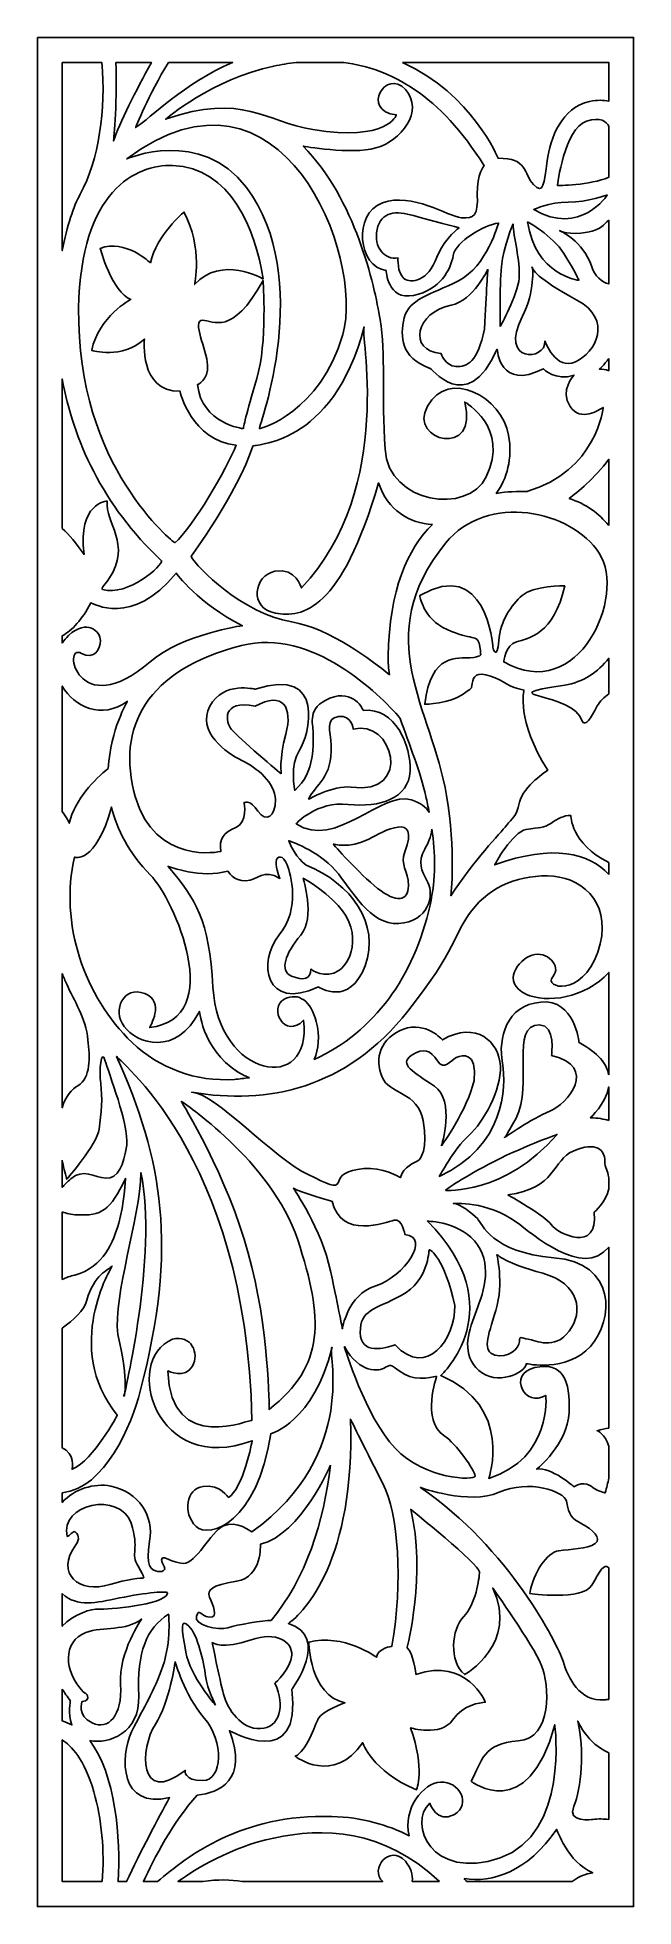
# Model space of a CAD drawing. Header units: centimetres. Extents: x 1.5 to 7.2, y -9 to 9.
import ezdxf

# ---------------------------------------------------------------- set-up
doc = ezdxf.new("R2010")
doc.units = ezdxf.units.CM
doc.header["$MEASUREMENT"] = 0
doc.layers.add('layer 1', color=7, linetype='Continuous')

msp = doc.modelspace()

# ---------------------------------------------------------------- linework, layer by layer
at = {"layer": 'layer 1', "color": 250}
for points, knots in [([(1.50051, 8.9892), (1.50051, 8.9892), (2.08548, 8.9892), (2.08548, 8.9892), (2.08548, 8.9892), (2.08548, 8.9892), (2.21988, 8.9892), (2.21988, 8.9892), (2.21988, 8.9892), (2.21988, 8.9892), (2.73172, 8.9892), (2.73172, 8.9892), (2.73172, 8.9892), (2.73172, 8.9892), (2.92674, 8.9892), (2.92674, 8.9892), (2.92674, 8.9892), (2.92674, 8.9892), (7.24181, 8.9892), (7.24181, 8.9892), (7.24181, 8.9892), (7.24181, 8.9892), (7.24181, 8.18675), (7.24181, 8.18675), (7.24181, 8.18675), (7.24181, 8.18675), (7.24181, 7.32422), (7.24181, 7.32422), (7.24181, 7.32422), (7.24181, 7.32422), (7.24181, 6.63345), (7.24181, 6.63345), (7.24181, 6.63345), (7.24181, 6.63345), (7.24181, 6.42618), (7.24181, 6.42618), (7.24181, 6.42618), (7.24181, 6.42618), (7.24181, 2.23352), (7.24181, 2.23352), (7.24181, 2.23352), (7.24181, 2.23352), (7.24181, 1.85248), (7.24181, 1.85248), (7.24181, 1.85248), (7.24181, 1.85248), (7.24181, 1.55822), (7.24181, 1.55822), (7.24181, 1.55822), (7.24181, 1.55822), (7.24181, 0.95588), (7.24181, 0.95588), (7.24181, 0.95588), (7.24181, 0.95588), (7.24181, -1.90092), (7.24181, -1.90092), (7.24181, -1.90092), (7.24181, -1.90092), (7.24181, -2.20355), (7.24181, -2.20355), (7.24181, -2.20355), (7.24181, -2.20355), (7.24181, -4.44483), (7.24181, -4.44483), (7.24181, -4.44483), (7.24181, -4.44483), (7.24181, -5.94655), (7.24181, -5.94655), (7.24181, -5.94655), (7.24181, -5.94655), (7.24181, -7.13646), (7.24181, -7.13646), (7.24181, -7.13646), (7.24181, -7.13646), (7.24181, -7.55278), (7.24181, -7.55278), (7.24181, -7.55278), (7.24181, -7.55278), (7.24181, -8.25027), (7.24181, -8.25027), (7.24181, -8.25027), (7.24181, -8.25027), (7.24181, -8.66891), (7.24181, -8.66891), (7.24181, -8.66891), (7.24181, -8.66891), (7.24181, -8.86561), (7.24181, -8.86561), (7.24181, -8.86561), (7.24181, -8.86561), (7.24181, -9.00021), (7.24181, -9.00021), (7.24181, -9.00021), (7.24181, -9.00021), (7.13298, -9.00021), (7.13298, -9.00021), (7.13298, -9.00021), (7.13298, -9.00021), (6.65109, -9.00021), (6.65109, -9.00021), (6.65109, -9.00021), (6.65109, -9.00021), (6.47576, -9.00021), (6.47576, -9.00021), (6.47576, -9.00021), (6.47576, -9.00021), (5.81336, -9.00021), (5.81336, -9.00021), (5.81336, -9.00021), (5.81336, -9.00021), (5.59273, -9.00021), (5.59273, -9.00021), (5.59273, -9.00021), (5.59273, -9.00021), (4.97943, -9.00021), (4.97943, -9.00021), (4.97943, -9.00021), (4.97943, -9.00021), (3.59523, -9.00021), (3.59523, -9.00021), (3.59523, -9.00021), (3.59523, -9.00021), (2.76019, -9.00021), (2.76019, -9.00021), (2.76019, -9.00021), (2.76019, -9.00021), (2.25548, -9.00021), (2.25548, -9.00021), (2.25548, -9.00021), (2.25548, -9.00021), (2.24847, -9.00021), (2.24847, -9.00021), (2.24847, -9.00021), (2.24847, -9.00021), (2.09741, -9.00021), (2.09741, -9.00021), (2.09741, -9.00021), (2.09741, -9.00021), (1.50051, -9.00021), (1.50051, -9.00021), (1.50051, -9.00021), (1.50051, -9.00021), (1.50051, -7.68658), (1.50051, -7.68658), (1.50051, -7.68658), (1.50051, -7.68658), (1.50051, -7.21812), (1.50051, -7.21812), (1.50051, -7.21812), (1.50051, -7.21812), (1.50051, -4.95449), (1.50051, -4.95449), (1.50051, -4.95449), (1.50051, -4.95449), (1.50051, -4.63579), (1.50051, -4.63579), (1.50051, -4.63579), (1.50051, -4.63579), (1.50051, -3.57257), (1.50051, -3.57257), (1.50051, -3.57257), (1.50051, -3.57257), (1.50051, -3.17805), (1.50051, -3.17805), (1.50051, -3.17805), (1.50051, -3.17805), (1.50051, 1.52681), (1.50051, 1.52681), (1.50051, 1.52681), (1.50051, 1.52681), (1.50051, 1.7051), (1.50051, 1.7051), (1.50051, 1.7051), (1.50051, 1.7051), (1.50051, 3.1605), (1.50051, 3.1605), (1.50051, 3.1605), (1.50051, 3.1605), (1.50051, 3.58836), (1.50051, 3.58836), (1.50051, 3.58836), (1.50051, 3.58836), (1.50051, 3.90863), (1.50051, 3.90863), (1.50051, 3.90863), (1.50051, 3.90863), (1.50051, 4.33898), (1.50051, 4.33898), (1.50051, 4.33898), (1.50051, 4.33898), (1.50051, 8.9892), (1.50051, 8.9892)], [0, 0, 0, 0, 0.02040816, 0.02040816, 0.02040816, 0.02040816, 0.04081633, 0.04081633, 0.04081633, 0.04081633, 0.06122449, 0.06122449, 0.06122449, 0.06122449, 0.08163265, 0.08163265, 0.08163265, 0.08163265, 0.10204082, 0.10204082, 0.10204082, 0.10204082, 0.12244898, 0.12244898, 0.12244898, 0.12244898, 0.14285714, 0.14285714, 0.14285714, 0.14285714, 0.16326531, 0.16326531, 0.16326531, 0.16326531, 0.18367347, 0.18367347, 0.18367347, 0.18367347, 0.20408163, 0.20408163, 0.20408163, 0.20408163, 0.2244898, 0.2244898, 0.2244898, 0.2244898, 0.24489796, 0.24489796, 0.24489796, 0.24489796, 0.26530612, 0.26530612, 0.26530612, 0.26530612, 0.28571429, 0.28571429, 0.28571429, 0.28571429, 0.30612245, 0.30612245, 0.30612245, 0.30612245, 0.32653061, 0.32653061, 0.32653061, 0.32653061, 0.34693878, 0.34693878, 0.34693878, 0.34693878, 0.36734694, 0.36734694, 0.36734694, 0.36734694, 0.3877551, 0.3877551, 0.3877551, 0.3877551, 0.40816327, 0.40816327, 0.40816327, 0.40816327, 0.42857143, 0.42857143, 0.42857143, 0.42857143, 0.44897959, 0.44897959, 0.44897959, 0.44897959, 0.46938776, 0.46938776, 0.46938776, 0.46938776, 0.48979592, 0.48979592, 0.48979592, 0.48979592, 0.51020408, 0.51020408, 0.51020408, 0.51020408, 0.53061224, 0.53061224, 0.53061224, 0.53061224, 0.55102041, 0.55102041, 0.55102041, 0.55102041, 0.57142857, 0.57142857, 0.57142857, 0.57142857, 0.59183673, 0.59183673, 0.59183673, 0.59183673, 0.6122449, 0.6122449, 0.6122449, 0.6122449, 0.63265306, 0.63265306, 0.63265306, 0.63265306, 0.65306122, 0.65306122, 0.65306122, 0.65306122, 0.67346939, 0.67346939, 0.67346939, 0.67346939, 0.69387755, 0.69387755, 0.69387755, 0.69387755, 0.71428571, 0.71428571, 0.71428571, 0.71428571, 0.73469388, 0.73469388, 0.73469388, 0.73469388, 0.75510204, 0.75510204, 0.75510204, 0.75510204, 0.7755102, 0.7755102, 0.7755102, 0.7755102, 0.79591837, 0.79591837, 0.79591837, 0.79591837, 0.81632653, 0.81632653, 0.81632653, 0.81632653, 0.83673469, 0.83673469, 0.83673469, 0.83673469, 0.85714286, 0.85714286, 0.85714286, 0.85714286, 0.87755102, 0.87755102, 0.87755102, 0.87755102, 0.89795918, 0.89795918, 0.89795918, 0.89795918, 0.91836735, 0.91836735, 0.91836735, 0.91836735, 0.93877551, 0.93877551, 0.93877551, 0.93877551, 0.95918367, 0.95918367, 0.95918367, 0.95918367, 1, 1, 1, 1]), ([(3.63766, 5.22597), (3.63973, 5.21218), (4.23015, 5.38553), (4.44138, 6.12891), (4.44138, 6.12891), (4.6526, 6.87229), (3.85936, 8.93729), (2.36158, 7.81971), (2.36158, 7.81971), (2.36158, 7.81971), (3.07215, 8.12775), (3.51343, 7.54358), (3.51343, 7.54358), (4.16995, 6.67443), (3.63559, 5.23975), (3.63766, 5.22597)], [0, 0, 0, 0, 0.2, 0.2, 0.2, 0.2, 0.4, 0.4, 0.4, 0.4, 0.6, 0.6, 0.6, 0.6, 1, 1, 1, 1]), ([(1.73973, 8.74806), (1.73973, 8.74806), (2.12071, 8.74806), (2.12071, 8.74806), (2.12071, 8.74806), (2.16364, 8.29987), (2.0922, 7.80898), (1.91382, 7.48193), (1.91382, 7.48193), (1.85019, 7.36526), (1.78454, 7.17547), (1.73973, 6.93704), (1.73973, 6.93704), (1.73973, 6.93704), (1.73973, 8.74806), (1.73973, 8.74806)], [0, 0, 0, 0, 0.2, 0.2, 0.2, 0.2, 0.4, 0.4, 0.4, 0.4, 0.6, 0.6, 0.6, 0.6, 1, 1, 1, 1]), ([(2.25567, 8.74806), (2.25567, 8.74806), (2.59804, 8.74806), (2.59804, 8.74806), (2.59804, 8.74806), (2.45158, 8.47917), (2.28984, 8.1648), (2.23474, 7.99311), (2.23474, 7.99311), (2.23474, 7.99311), (2.27422, 8.43101), (2.25567, 8.74806)], [0, 0, 0, 0, 0.25, 0.25, 0.25, 0.25, 0.5, 0.5, 0.5, 0.5, 1, 1, 1, 1]), ([(2.76281, 8.74806), (2.76281, 8.74806), (3.38077, 8.74806), (3.38077, 8.74806), (3.38077, 8.74806), (2.9074, 8.543), (2.5936, 8.21688), (2.44633, 8.12102), (2.44633, 8.12102), (2.44633, 8.12102), (2.57037, 8.43384), (2.76281, 8.74806)], [0, 0, 0, 0, 0.25, 0.25, 0.25, 0.25, 0.5, 0.5, 0.5, 0.5, 1, 1, 1, 1]), ([(6.21987, 4.61793), (6.12501, 4.62155), (6.02317, 4.61728), (5.91949, 4.6005), (5.91949, 4.6005), (6.02296, 4.74368), (6.07628, 4.93363), (6.03812, 5.16011), (6.03812, 5.16011), (5.97649, 5.52601), (5.46002, 5.81008), (5.25564, 5.43857), (5.25564, 5.43857), (5.06879, 5.09885), (5.75671, 4.93871), (5.61641, 5.47884), (5.61641, 5.47884), (5.61641, 5.47884), (6.05138, 5.23585), (5.82349, 4.76087), (5.82349, 4.76087), (5.64648, 4.39183), (4.88155, 4.4992), (4.84813, 5.02591), (4.84813, 5.02591), (4.81471, 5.55262), (4.85527, 5.94205), (4.80049, 6.27339), (4.80049, 6.27339), (4.74571, 6.60474), (4.56221, 7.43579), (4.05991, 7.94213), (4.05991, 7.94213), (4.05991, 7.94213), (4.51622, 7.85908), (4.75842, 7.92484), (4.75842, 7.92484), (5.00063, 7.9906), (5.22898, 8.27986), (5.04393, 8.48802), (5.04393, 8.48802), (4.85887, 8.69617), (4.60891, 8.28528), (4.95723, 8.24257), (4.95723, 8.24257), (4.95723, 8.24257), (4.87445, 7.9832), (4.15353, 8.10177), (4.15353, 8.10177), (3.69318, 8.17746), (3.48331, 8.46027), (2.73472, 8.20161), (2.73472, 8.20161), (2.73472, 8.20161), (3.18359, 8.58786), (3.77692, 8.71237), (3.77692, 8.71237), (3.84634, 8.72694), (3.91839, 8.73926), (3.9925, 8.74806), (3.9925, 8.74806), (3.9925, 8.74806), (4.45122, 8.74806), (4.45122, 8.74806), (4.45122, 8.74806), (4.89877, 8.68921), (5.37918, 8.43619), (5.80272, 7.75308), (5.80272, 7.75308), (5.80272, 7.75308), (5.72847, 7.67798), (5.73643, 7.47773), (5.73643, 7.47773), (5.74439, 7.27747), (5.70853, 7.2414), (5.5809, 7.25343), (5.5809, 7.25343), (5.45327, 7.26545), (5.11066, 7.50222), (4.82331, 7.39689), (4.82331, 7.39689), (4.53596, 7.29156), (4.58828, 6.77871), (4.85877, 6.74532), (4.85877, 6.74532), (4.85877, 6.74532), (4.86981, 6.45596), (5.12375, 6.50604), (5.12375, 6.50604), (5.37768, 6.55613), (5.48257, 6.75645), (5.50465, 6.89001), (5.50465, 6.89001), (5.52673, 7.02356), (5.80274, 7.18494), (5.94075, 7.20163), (5.94075, 7.20163), (5.94075, 7.20163), (5.82948, 6.7853), (5.5546, 6.64675), (5.5546, 6.64675), (5.27972, 6.5082), (5.07702, 6.47124), (5.03338, 6.28897), (5.03338, 6.28897), (4.98973, 6.1067), (5.0005, 5.90834), (5.27405, 5.80723), (5.27405, 5.80723), (5.28527, 5.83224), (5.62952, 5.32007), (5.92762, 5.98815), (5.92762, 5.98815), (5.92762, 5.98815), (5.95374, 5.58084), (6.37239, 5.79982), (6.37239, 5.79982), (6.37239, 5.79982), (6.49014, 5.6772), (6.66894, 5.73851), (6.66894, 5.73851), (6.66894, 5.73851), (6.52502, 5.58963), (6.62968, 5.43633), (6.62968, 5.43633), (6.73434, 5.28303), (6.9088, 5.40565), (6.94803, 5.42756), (6.94803, 5.42756), (6.94803, 5.42756), (6.88926, 4.81159), (6.21235, 4.61986), (6.21235, 4.61986), (6.21235, 4.61986), (6.21987, 4.61793), (6.21987, 4.61793)], [0, 0, 0, 0, 0.02857143, 0.02857143, 0.02857143, 0.02857143, 0.05714286, 0.05714286, 0.05714286, 0.05714286, 0.08571429, 0.08571429, 0.08571429, 0.08571429, 0.11428571, 0.11428571, 0.11428571, 0.11428571, 0.14285714, 0.14285714, 0.14285714, 0.14285714, 0.17142857, 0.17142857, 0.17142857, 0.17142857, 0.2, 0.2, 0.2, 0.2, 0.22857143, 0.22857143, 0.22857143, 0.22857143, 0.25714286, 0.25714286, 0.25714286, 0.25714286, 0.28571429, 0.28571429, 0.28571429, 0.28571429, 0.31428571, 0.31428571, 0.31428571, 0.31428571, 0.34285714, 0.34285714, 0.34285714, 0.34285714, 0.37142857, 0.37142857, 0.37142857, 0.37142857, 0.4, 0.4, 0.4, 0.4, 0.42857143, 0.42857143, 0.42857143, 0.42857143, 0.45714286, 0.45714286, 0.45714286, 0.45714286, 0.48571429, 0.48571429, 0.48571429, 0.48571429, 0.51428571, 0.51428571, 0.51428571, 0.51428571, 0.54285714, 0.54285714, 0.54285714, 0.54285714, 0.57142857, 0.57142857, 0.57142857, 0.57142857, 0.6, 0.6, 0.6, 0.6, 0.62857143, 0.62857143, 0.62857143, 0.62857143, 0.65714286, 0.65714286, 0.65714286, 0.65714286, 0.68571429, 0.68571429, 0.68571429, 0.68571429, 0.71428571, 0.71428571, 0.71428571, 0.71428571, 0.74285714, 0.74285714, 0.74285714, 0.74285714, 0.77142857, 0.77142857, 0.77142857, 0.77142857, 0.8, 0.8, 0.8, 0.8, 0.82857143, 0.82857143, 0.82857143, 0.82857143, 0.85714286, 0.85714286, 0.85714286, 0.85714286, 0.88571429, 0.88571429, 0.88571429, 0.88571429, 0.91428571, 0.91428571, 0.91428571, 0.91428571, 0.94285714, 0.94285714, 0.94285714, 0.94285714, 1, 1, 1, 1]), ([(5.01581, 8.74806), (5.01581, 8.74806), (7.00259, 8.74806), (7.00259, 8.74806), (7.00259, 8.74806), (7.00259, 8.74806), (7.00259, 8.37381), (7.00259, 8.37381), (7.00259, 8.37381), (6.95143, 8.38614), (6.89048, 8.38816), (6.81813, 8.3723), (6.81813, 8.3723), (6.54833, 8.31318), (6.43903, 8.02093), (6.40872, 7.80195), (6.40872, 7.80195), (6.37841, 7.58296), (6.37368, 7.47092), (6.27769, 7.57277), (6.27769, 7.57277), (6.1817, 7.67463), (6.22108, 7.83332), (5.93629, 7.82535), (5.93629, 7.82535), (5.93629, 7.82535), (5.69381, 8.43894), (5.01581, 8.74806)], [0, 0, 0, 0, 0.125, 0.125, 0.125, 0.125, 0.25, 0.25, 0.25, 0.25, 0.375, 0.375, 0.375, 0.375, 0.5, 0.5, 0.5, 0.5, 0.625, 0.625, 0.625, 0.625, 0.75, 0.75, 0.75, 0.75, 1, 1, 1, 1]), ([(7.00259, 8.13432), (7.00259, 8.13432), (7.00259, 7.64331), (7.00259, 7.64331), (7.00259, 7.64331), (6.82031, 7.56422), (6.50737, 7.56388), (6.50737, 7.56388), (6.50737, 7.56388), (6.50737, 7.56388), (6.57411, 8.11171), (6.78674, 8.18288), (6.78674, 8.18288), (6.92451, 8.22583), (6.98013, 8.17856), (7.00259, 8.13432)], [0, 0, 0, 0, 0.2, 0.2, 0.2, 0.2, 0.4, 0.4, 0.4, 0.4, 0.6, 0.6, 0.6, 0.6, 1, 1, 1, 1]), ([(2.82292, 4.1252), (2.82292, 4.1252), (1.87503, 4.84921), (1.89815, 6.38369), (1.89815, 6.38369), (1.9151, 7.50898), (2.45136, 7.7701), (2.80313, 7.7572), (2.80313, 7.7572), (3.3595, 7.73683), (3.60234, 7.14198), (3.67418, 6.66431), (3.67418, 6.66431), (3.67418, 6.66431), (3.26804, 6.8988), (3.01473, 6.60966), (3.01473, 6.60966), (3.01473, 6.60966), (3.09588, 6.95646), (2.91233, 7.30915), (2.91233, 7.30915), (2.91233, 7.30915), (2.64605, 7.08375), (2.58885, 6.8195), (2.58885, 6.8195), (2.58885, 6.8195), (2.3479, 7.05183), (2.10531, 6.9588), (2.10531, 6.9588), (2.10531, 6.9588), (2.22133, 6.53349), (2.40064, 6.46704), (2.40064, 6.46704), (2.40064, 6.46704), (2.08976, 6.30313), (2.0244, 5.9776), (2.0244, 5.9776), (2.0244, 5.9776), (2.31658, 5.88459), (2.53187, 6.08611), (2.53187, 6.08611), (2.53187, 6.08611), (2.4745, 5.57922), (2.87295, 5.58389), (2.87295, 5.58389), (2.87295, 5.58389), (2.98602, 5.10796), (3.41349, 5.06399), (3.41349, 5.06399), (3.32253, 4.83733), (3.00329, 4.27594), (2.82292, 4.1252)], [0, 0, 0, 0, 0.07142857, 0.07142857, 0.07142857, 0.07142857, 0.14285714, 0.14285714, 0.14285714, 0.14285714, 0.21428571, 0.21428571, 0.21428571, 0.21428571, 0.28571429, 0.28571429, 0.28571429, 0.28571429, 0.35714286, 0.35714286, 0.35714286, 0.35714286, 0.42857143, 0.42857143, 0.42857143, 0.42857143, 0.5, 0.5, 0.5, 0.5, 0.57142857, 0.57142857, 0.57142857, 0.57142857, 0.64285714, 0.64285714, 0.64285714, 0.64285714, 0.71428571, 0.71428571, 0.71428571, 0.71428571, 0.78571429, 0.78571429, 0.78571429, 0.78571429, 0.85714286, 0.85714286, 0.85714286, 0.85714286, 1, 1, 1, 1]), ([(6.99089, 7.4744), (6.99089, 7.4744), (6.72522, 7.06996), (6.28064, 7.3323), (6.28064, 7.3323), (6.28064, 7.3323), (6.42703, 7.40335), (6.61137, 7.40335), (6.61137, 7.40335), (6.79571, 7.40335), (6.99089, 7.4744), (6.99089, 7.4744)], [0, 0, 0, 0, 0.25, 0.25, 0.25, 0.25, 0.5, 0.5, 0.5, 0.5, 1, 1, 1, 1]), ([(5.56325, 7.15766), (5.56325, 7.15766), (5.27972, 7.22548), (5.12114, 7.27392), (5.12114, 7.27392), (4.96255, 7.32236), (4.80719, 7.31645), (4.77193, 7.14096), (4.77193, 7.14096), (4.73666, 6.96548), (4.8433, 6.84668), (4.97305, 6.86606), (4.97305, 6.86606), (4.97305, 6.86606), (4.96255, 6.72322), (5.03037, 6.66938), (5.03037, 6.66938), (5.09819, 6.61555), (5.26853, 6.64302), (5.34542, 6.87555), (5.34542, 6.87555), (5.43833, 7.08119), (5.56325, 7.15766), (5.56325, 7.15766)], [0, 0, 0, 0, 0.14285714, 0.14285714, 0.14285714, 0.14285714, 0.28571429, 0.28571429, 0.28571429, 0.28571429, 0.42857143, 0.42857143, 0.42857143, 0.42857143, 0.57142857, 0.57142857, 0.57142857, 0.57142857, 0.71428571, 0.71428571, 0.71428571, 0.71428571, 1, 1, 1, 1]), ([(6.71517, 6.65063), (6.71517, 6.65063), (6.29612, 6.69937), (6.22091, 7.21385), (6.22091, 7.21385), (6.22091, 7.21385), (6.45806, 7.08696), (6.57088, 6.90824), (6.57088, 6.90824), (6.6837, 6.72952), (6.71517, 6.65063), (6.71517, 6.65063)], [0, 0, 0, 0, 0.25, 0.25, 0.25, 0.25, 0.5, 0.5, 0.5, 0.5, 1, 1, 1, 1]), ([(7.00259, 7.22973), (7.00259, 7.22973), (7.00259, 6.61589), (7.00259, 6.61589), (7.00259, 6.61589), (6.93328, 6.63577), (6.87049, 6.68596), (6.83531, 6.79026), (6.83531, 6.79026), (6.75529, 7.02751), (6.52908, 7.12954), (6.52908, 7.12954), (6.52908, 7.12954), (6.52908, 7.12954), (6.6228, 7.08065), (6.79608, 7.11498), (6.79608, 7.11498), (6.93139, 7.14179), (6.95393, 7.18506), (7.00259, 7.22973)], [0, 0, 0, 0, 0.16666667, 0.16666667, 0.16666667, 0.16666667, 0.33333333, 0.33333333, 0.33333333, 0.33333333, 0.5, 0.5, 0.5, 0.5, 0.66666667, 0.66666667, 0.66666667, 0.66666667, 1, 1, 1, 1]), ([(5.95817, 6.20811), (5.95817, 6.20811), (6.1247, 6.50945), (6.13941, 6.67192), (6.13941, 6.67192), (6.15412, 6.83438), (6.08073, 7.0795), (6.08073, 7.19274), (6.08073, 7.19274), (6.08073, 7.19274), (5.98866, 6.98595), (5.96907, 6.7841), (5.96907, 6.7841), (5.94948, 6.58226), (5.95817, 6.20811), (5.95817, 6.20811)], [0, 0, 0, 0, 0.2, 0.2, 0.2, 0.2, 0.4, 0.4, 0.4, 0.4, 0.6, 0.6, 0.6, 0.6, 1, 1, 1, 1]), ([(5.83877, 6.75963), (5.83877, 6.75963), (5.70156, 6.45556), (5.48397, 6.41194), (5.48397, 6.41194), (5.14438, 6.34385), (5.06349, 5.97298), (5.38609, 5.94806), (5.38609, 5.94806), (5.38609, 5.94806), (5.42566, 5.82703), (5.53257, 5.82104), (5.53257, 5.82104), (5.63948, 5.81505), (5.74133, 5.8668), (5.80533, 6.18212), (5.80533, 6.18212), (5.82315, 6.54733), (5.83877, 6.75963), (5.83877, 6.75963)], [0, 0, 0, 0, 0.16666667, 0.16666667, 0.16666667, 0.16666667, 0.33333333, 0.33333333, 0.33333333, 0.33333333, 0.5, 0.5, 0.5, 0.5, 0.66666667, 0.66666667, 0.66666667, 0.66666667, 1, 1, 1, 1]), ([(6.26371, 6.78013), (6.27229, 6.79054), (6.29255, 6.53836), (6.17108, 6.30482), (6.17108, 6.30482), (5.9354, 5.85182), (6.40155, 5.87289), (6.38775, 6.06606), (6.38775, 6.06606), (6.38775, 6.06606), (6.49042, 5.77963), (6.68264, 5.86725), (6.68264, 5.86725), (6.87486, 5.95487), (7.04653, 6.27325), (6.69432, 6.46093), (6.69432, 6.46093), (6.31377, 6.66374), (6.25514, 6.76972), (6.26371, 6.78013)], [0, 0, 0, 0, 0.16666667, 0.16666667, 0.16666667, 0.16666667, 0.33333333, 0.33333333, 0.33333333, 0.33333333, 0.5, 0.5, 0.5, 0.5, 0.66666667, 0.66666667, 0.66666667, 0.66666667, 1, 1, 1, 1]), ([(3.48368, 5.22316), (3.48368, 5.22316), (3.08198, 5.27128), (3.04216, 5.64764), (3.04216, 5.64764), (3.04216, 5.64764), (3.15015, 5.69022), (3.14019, 5.83575), (3.14019, 5.83575), (3.13023, 5.98127), (2.98587, 6.26731), (3.09041, 6.26731), (3.09041, 6.26731), (3.19495, 6.26731), (3.37027, 6.10171), (3.67393, 6.64869), (3.67393, 6.64869), (3.67393, 6.64869), (3.71723, 6.04651), (3.61269, 5.70527), (3.61269, 5.70527), (3.50815, 5.36404), (3.48368, 5.22316), (3.48368, 5.22316)], [0, 0, 0, 0, 0.14285714, 0.14285714, 0.14285714, 0.14285714, 0.28571429, 0.28571429, 0.28571429, 0.28571429, 0.42857143, 0.42857143, 0.42857143, 0.42857143, 0.57142857, 0.57142857, 0.57142857, 0.57142857, 0.71428571, 0.71428571, 0.71428571, 0.71428571, 1, 1, 1, 1]), ([(5.30604, 4.30233), (5.06497, 4.06785), (4.8882, 3.67441), (4.87822, 3.03191), (4.87822, 3.03191), (4.87732, 2.97388), (4.88148, 2.91498), (4.88951, 2.85549), (4.88951, 2.85549), (4.72466, 2.99201), (4.3172, 3.30223), (3.95051, 3.36383), (3.95051, 3.36383), (3.47735, 3.44333), (3.03634, 3.88865), (2.98054, 3.99411), (2.98054, 3.99411), (2.98054, 3.99411), (3.42742, 4.59845), (3.57388, 5.05542), (3.57388, 5.05542), (3.57393, 5.07651), (4.34184, 5.03691), (4.64753, 6.20227), (4.64753, 6.20227), (4.59745, 6.18781), (4.96154, 4.66376), (4.04325, 3.69068), (4.04325, 3.69068), (4.04325, 3.69068), (3.99248, 3.89181), (3.78843, 3.85067), (3.78843, 3.85067), (3.58438, 3.80953), (3.53376, 3.49818), (3.79296, 3.44842), (3.79296, 3.44842), (4.05217, 3.39866), (4.42681, 3.46998), (4.78546, 4.70105), (4.78546, 4.70105), (4.87438, 4.43633), (5.08319, 4.31226), (5.30604, 4.30233)], [0, 0, 0, 0, 0.08333333, 0.08333333, 0.08333333, 0.08333333, 0.16666667, 0.16666667, 0.16666667, 0.16666667, 0.25, 0.25, 0.25, 0.25, 0.33333333, 0.33333333, 0.33333333, 0.33333333, 0.41666667, 0.41666667, 0.41666667, 0.41666667, 0.5, 0.5, 0.5, 0.5, 0.58333333, 0.58333333, 0.58333333, 0.58333333, 0.66666667, 0.66666667, 0.66666667, 0.66666667, 0.75, 0.75, 0.75, 0.75, 0.83333333, 0.83333333, 0.83333333, 0.83333333, 1, 1, 1, 1]), ([(7.00259, 5.90002), (7.00259, 5.90002), (7.00259, 5.78143), (7.00259, 5.78143), (7.00259, 5.78143), (6.97284, 5.79241), (6.94197, 5.79743), (6.91178, 5.79645), (6.91178, 5.79645), (6.91178, 5.79645), (6.95668, 5.83344), (7.00259, 5.90002)], [0, 0, 0, 0, 0.25, 0.25, 0.25, 0.25, 0.5, 0.5, 0.5, 0.5, 1, 1, 1, 1]), ([(1.73973, 4.26149), (1.73973, 4.26149), (1.73973, 5.70255), (1.73973, 5.70255), (1.73973, 5.70255), (1.84663, 5.1192), (2.12236, 4.48996), (2.69645, 3.9516), (2.69645, 3.9516), (2.71116, 3.9123), (2.37435, 3.60269), (2.12855, 3.67717), (2.12855, 3.67717), (2.10723, 3.68363), (2.16071, 3.73498), (2.18981, 3.77917), (2.18981, 3.77917), (2.4124, 4.11695), (2.15159, 4.31082), (2.17204, 4.52755), (2.17204, 4.52755), (2.17204, 4.52755), (1.88504, 4.50993), (1.94993, 4.01319), (1.94993, 4.01319), (1.87033, 4.12121), (1.81047, 4.20566), (1.73973, 4.26149)], [0, 0, 0, 0, 0.125, 0.125, 0.125, 0.125, 0.25, 0.25, 0.25, 0.25, 0.375, 0.375, 0.375, 0.375, 0.5, 0.5, 0.5, 0.5, 0.625, 0.625, 0.625, 0.625, 0.75, 0.75, 0.75, 0.75, 1, 1, 1, 1]), ([(7.00259, 4.29127), (6.90925, 4.407), (6.78311, 4.49919), (6.62149, 4.55176), (6.62149, 4.55176), (6.6963, 4.60807), (6.86767, 4.74684), (7.00259, 4.92938), (7.00259, 4.92938), (7.00259, 4.92938), (7.00259, 4.29127), (7.00259, 4.29127)], [0, 0, 0, 0, 0.25, 0.25, 0.25, 0.25, 0.5, 0.5, 0.5, 0.5, 1, 1, 1, 1]), ([(5.76888, 3.05164), (5.77603, 3.05206), (5.77707, 3.02689), (5.66661, 3.01865), (5.66661, 3.01865), (5.55615, 3.0104), (5.28835, 3.07372), (5.23107, 2.57061), (5.23107, 2.57061), (5.23107, 2.57061), (5.47892, 2.57988), (5.58938, 2.66236), (5.58938, 2.66236), (5.69983, 2.74483), (5.67482, 2.70111), (5.68706, 2.77122), (5.68706, 2.77122), (5.69931, 2.84132), (5.72992, 2.88701), (5.86352, 2.84226), (5.86352, 2.84226), (5.99711, 2.79752), (6.03608, 2.73045), (6.1864, 2.70807), (6.1864, 2.70807), (6.1864, 2.70807), (6.10887, 2.41885), (6.41495, 1.93592), (6.41495, 1.93592), (6.41495, 1.93592), (6.17751, 1.78378), (6.14404, 1.62956), (6.14404, 1.62956), (6.11057, 1.47534), (6.07442, 1.47802), (6.01705, 1.40573), (6.01705, 1.40573), (5.95968, 1.33344), (5.69761, 1.06154), (5.48247, 0.729), (5.48247, 0.729), (5.48247, 0.729), (5.53245, 1.1623), (5.44121, 1.69244), (5.44121, 1.69244), (5.29547, 2.53934), (4.69859, 3.2154), (5.43072, 4.12073), (5.43072, 4.12073), (5.83192, 4.61686), (6.64673, 4.43481), (6.9106, 4.02521), (6.9106, 4.02521), (7.17446, 3.61561), (6.71544, 2.56731), (5.99137, 2.97865), (5.99137, 2.97865), (5.99137, 2.97865), (6.00411, 3.14236), (6.11457, 3.17329), (6.11457, 3.17329), (6.22502, 3.20422), (6.4743, 3.24133), (6.57862, 3.71145), (6.57862, 3.71145), (6.57862, 3.71145), (6.2718, 3.71145), (6.16748, 3.61866), (6.16748, 3.61866), (6.06316, 3.52588), (5.95845, 3.37523), (5.94368, 3.18268), (5.94368, 3.18268), (5.92892, 2.99013), (5.88715, 3.09876), (5.88715, 3.12097), (5.88715, 3.12097), (5.88715, 3.14318), (5.81815, 3.98939), (5.18235, 3.61779), (5.18235, 3.61779), (5.18235, 3.61779), (5.2121, 3.39481), (5.44558, 3.29017), (5.44558, 3.29017), (5.67906, 3.18554), (5.7401, 3.24327), (5.75806, 3.14226), (5.75806, 3.14226), (5.77603, 3.04125), (5.76174, 3.05121), (5.76888, 3.05164)], [0, 0, 0, 0, 0.04166667, 0.04166667, 0.04166667, 0.04166667, 0.08333333, 0.08333333, 0.08333333, 0.08333333, 0.125, 0.125, 0.125, 0.125, 0.16666667, 0.16666667, 0.16666667, 0.16666667, 0.20833333, 0.20833333, 0.20833333, 0.20833333, 0.25, 0.25, 0.25, 0.25, 0.29166667, 0.29166667, 0.29166667, 0.29166667, 0.33333333, 0.33333333, 0.33333333, 0.33333333, 0.375, 0.375, 0.375, 0.375, 0.41666667, 0.41666667, 0.41666667, 0.41666667, 0.45833333, 0.45833333, 0.45833333, 0.45833333, 0.5, 0.5, 0.5, 0.5, 0.54166667, 0.54166667, 0.54166667, 0.54166667, 0.58333333, 0.58333333, 0.58333333, 0.58333333, 0.625, 0.625, 0.625, 0.625, 0.66666667, 0.66666667, 0.66666667, 0.66666667, 0.70833333, 0.70833333, 0.70833333, 0.70833333, 0.75, 0.75, 0.75, 0.75, 0.79166667, 0.79166667, 0.79166667, 0.79166667, 0.83333333, 0.83333333, 0.83333333, 0.83333333, 0.875, 0.875, 0.875, 0.875, 0.91666667, 0.91666667, 0.91666667, 0.91666667, 1, 1, 1, 1]), ([(1.73973, 3.16038), (1.73973, 3.16038), (1.73973, 3.22846), (1.73973, 3.22846), (1.73973, 3.22846), (1.83574, 3.28532), (1.93146, 3.38405), (2.01496, 3.54704), (2.01496, 3.54704), (2.03332, 3.54575), (2.40986, 3.30833), (2.83724, 3.83412), (2.83724, 3.83412), (2.83724, 3.83412), (3.04896, 3.53892), (3.47496, 3.32741), (3.47496, 3.32741), (3.47496, 3.32741), (2.89353, 3.24484), (2.58587, 2.9789), (2.58587, 2.9789), (1.89283, 2.3798), (1.72958, 3.16541), (1.92516, 3.06048), (1.92516, 3.06048), (2.04737, 2.99492), (2.10762, 3.10085), (2.10762, 3.18489), (2.10762, 3.18489), (2.10762, 3.26893), (1.98083, 3.40186), (1.80048, 3.23232), (1.80048, 3.23232), (1.77632, 3.2096), (1.75626, 3.18547), (1.73973, 3.16038)], [0, 0, 0, 0, 0.1, 0.1, 0.1, 0.1, 0.2, 0.2, 0.2, 0.2, 0.3, 0.3, 0.3, 0.3, 0.4, 0.4, 0.4, 0.4, 0.5, 0.5, 0.5, 0.5, 0.6, 0.6, 0.6, 0.6, 0.7, 0.7, 0.7, 0.7, 0.8, 0.8, 0.8, 0.8, 1, 1, 1, 1]), ([(4.99472, 2.43554), (5.08003, 2.17929), (5.18954, 1.92276), (5.24138, 1.68481), (5.24138, 1.68481), (5.25212, 1.63548), (5.26281, 1.5844), (5.27277, 1.53175), (5.27277, 1.53175), (5.24361, 1.5801), (5.19111, 1.62214), (5.10443, 1.65085), (5.10443, 1.65085), (4.81461, 1.74684), (4.36885, 1.16394), (3.99209, 1.422), (3.99209, 1.422), (3.99209, 1.422), (4.19013, 1.64111), (4.49444, 1.60703), (4.49444, 1.60703), (4.79874, 1.57294), (5.07747, 1.66836), (5.08957, 1.9261), (5.08957, 1.9261), (5.1013, 2.17641), (4.94459, 2.5412), (4.63934, 2.51268), (4.63934, 2.51268), (4.63934, 2.51268), (4.54648, 2.72325), (4.31781, 2.6287), (4.31781, 2.6287), (4.08914, 2.53415), (4.15639, 2.38554), (4.15639, 2.29998), (4.15639, 2.29998), (4.15639, 2.21442), (4.17892, 1.90906), (3.97804, 1.7421), (3.97804, 1.7421), (3.97804, 1.7421), (3.92861, 1.99069), (4.02324, 2.12782), (4.02324, 2.12782), (4.11787, 2.26495), (4.28816, 2.94531), (3.59877, 2.7153), (3.59877, 2.7153), (3.59877, 2.7153), (3.29291, 2.79849), (3.16183, 2.5538), (3.16183, 2.5538), (3.03074, 2.3091), (3.32204, 2.09866), (3.46769, 2.03014), (3.46769, 2.03014), (3.61333, 1.96163), (3.79296, 1.81481), (3.79296, 1.65331), (3.79296, 1.65331), (3.79296, 1.49181), (3.70417, 1.42709), (3.62418, 1.54189), (3.62418, 1.54189), (3.54418, 1.65669), (3.51372, 1.62606), (3.49085, 1.62606), (3.49085, 1.62606), (3.49085, 1.62606), (3.52893, 1.43095), (3.41083, 1.38501), (3.41083, 1.38501), (3.29274, 1.33908), (3.2503, 1.27613), (3.2659, 1.154), (3.2659, 1.154), (3.2659, 1.154), (2.63025, 1.01767), (2.44296, 1.68344), (2.44296, 1.68344), (2.25566, 2.34922), (2.55479, 2.90544), (3.46628, 3.13593), (3.46628, 3.13593), (4.15127, 3.30916), (4.78684, 2.67172), (4.99472, 2.43554)], [0, 0, 0, 0, 0.04347826, 0.04347826, 0.04347826, 0.04347826, 0.08695652, 0.08695652, 0.08695652, 0.08695652, 0.13043478, 0.13043478, 0.13043478, 0.13043478, 0.17391304, 0.17391304, 0.17391304, 0.17391304, 0.2173913, 0.2173913, 0.2173913, 0.2173913, 0.26086957, 0.26086957, 0.26086957, 0.26086957, 0.30434783, 0.30434783, 0.30434783, 0.30434783, 0.34782609, 0.34782609, 0.34782609, 0.34782609, 0.39130435, 0.39130435, 0.39130435, 0.39130435, 0.43478261, 0.43478261, 0.43478261, 0.43478261, 0.47826087, 0.47826087, 0.47826087, 0.47826087, 0.52173913, 0.52173913, 0.52173913, 0.52173913, 0.56521739, 0.56521739, 0.56521739, 0.56521739, 0.60869565, 0.60869565, 0.60869565, 0.60869565, 0.65217391, 0.65217391, 0.65217391, 0.65217391, 0.69565217, 0.69565217, 0.69565217, 0.69565217, 0.73913043, 0.73913043, 0.73913043, 0.73913043, 0.7826087, 0.7826087, 0.7826087, 0.7826087, 0.82608696, 0.82608696, 0.82608696, 0.82608696, 0.86956522, 0.86956522, 0.86956522, 0.86956522, 0.91304348, 0.91304348, 0.91304348, 0.91304348, 1, 1, 1, 1]), ([(6.57874, 2.75584), (6.75482, 2.78314), (6.8976, 2.87926), (7.00259, 3.01412), (7.00259, 3.01412), (7.00259, 3.01412), (7.00259, 2.67053), (7.00259, 2.67053), (7.00259, 2.67053), (6.95867, 2.6383), (6.91676, 2.59938), (6.89221, 2.55608), (6.89221, 2.55608), (6.82282, 2.43366), (6.78378, 2.35496), (6.74474, 2.40742), (6.74474, 2.40742), (6.67811, 2.69639), (5.80659, 2.6361), (6.57874, 2.75584)], [0, 0, 0, 0, 0.16666667, 0.16666667, 0.16666667, 0.16666667, 0.33333333, 0.33333333, 0.33333333, 0.33333333, 0.5, 0.5, 0.5, 0.5, 0.66666667, 0.66666667, 0.66666667, 0.66666667, 1, 1, 1, 1]), ([(2.18364, 1.95298), (2.05321, 1.84811), (1.86121, 1.65965), (1.80728, 1.4255), (1.80728, 1.4255), (1.80728, 1.43108), (1.7839, 1.48159), (1.73973, 1.53867), (1.73973, 1.53867), (1.73973, 1.53867), (1.73973, 2.74596), (1.73973, 2.74596), (1.73973, 2.74596), (1.85474, 2.5451), (2.11811, 2.42075), (2.36836, 2.6003), (2.36836, 2.6003), (2.36836, 2.6003), (2.20372, 2.32754), (2.18364, 1.95298)], [0, 0, 0, 0, 0.16666667, 0.16666667, 0.16666667, 0.16666667, 0.33333333, 0.33333333, 0.33333333, 0.33333333, 0.5, 0.5, 0.5, 0.5, 0.66666667, 0.66666667, 0.66666667, 0.66666667, 1, 1, 1, 1]), ([(3.8494, 1.90022), (3.8494, 1.90022), (3.42673, 2.25735), (3.37066, 2.32694), (3.37066, 2.32694), (3.3146, 2.39652), (3.26521, 2.61829), (3.59795, 2.55198), (3.59795, 2.55198), (3.86598, 2.70359), (3.96242, 2.53983), (3.89203, 2.28346), (3.89203, 2.28346), (3.82626, 2.03384), (3.8494, 1.90022), (3.8494, 1.90022)], [0, 0, 0, 0, 0.2, 0.2, 0.2, 0.2, 0.4, 0.4, 0.4, 0.4, 0.6, 0.6, 0.6, 0.6, 1, 1, 1, 1]), ([(4.11115, 1.65845), (4.10779, 1.65155), (4.34933, 1.79685), (4.52228, 1.7729), (4.52228, 1.7729), (5.12441, 1.68955), (4.92029, 2.44106), (4.54121, 2.33175), (4.54121, 2.33175), (4.54121, 2.33175), (4.53155, 2.47169), (4.4002, 2.45239), (4.4002, 2.45239), (4.26884, 2.43309), (4.32237, 2.31876), (4.32952, 2.17408), (4.32952, 2.17408), (4.34457, 1.86877), (4.17887, 1.79799), (4.11115, 1.65845)], [0, 0, 0, 0, 0.16666667, 0.16666667, 0.16666667, 0.16666667, 0.33333333, 0.33333333, 0.33333333, 0.33333333, 0.5, 0.5, 0.5, 0.5, 0.66666667, 0.66666667, 0.66666667, 0.66666667, 1, 1, 1, 1]), ([(3.54169, -1.02334), (3.49454, -1.02962), (3.44649, -1.03469), (3.39752, -1.03849), (3.39752, -1.03849), (3.0271, -1.06723), (2.67069, -0.92876), (2.41218, -0.68349), (2.41218, -0.68349), (1.95224, -0.24706), (1.709, 0.47096), (1.85894, 1.10007), (1.85894, 1.10007), (1.85894, 1.10007), (2.0583, 1.02569), (2.21544, 1.58214), (2.21544, 1.58214), (2.26539, 1.3688), (2.37687, 1.14288), (2.59021, 0.92655), (2.59021, 0.92655), (2.8154, 0.69822), (3.32702, -0.45429), (2.58091, -0.54025), (2.58091, -0.54025), (2.58091, -0.54025), (2.73546, -0.29043), (2.53397, -0.21255), (2.53397, -0.21255), (2.33248, -0.13467), (2.21788, -0.36898), (2.33548, -0.53041), (2.33548, -0.53041), (2.45309, -0.69184), (2.83864, -0.82514), (3.06162, -0.38483), (3.06162, -0.38483), (3.06162, -0.38483), (3.10041, -0.81021), (3.49921, -1.00405), (3.49921, -1.00405), (3.51348, -1.01099), (3.52764, -1.01741), (3.54169, -1.02334)], [0, 0, 0, 0, 0.08333333, 0.08333333, 0.08333333, 0.08333333, 0.16666667, 0.16666667, 0.16666667, 0.16666667, 0.25, 0.25, 0.25, 0.25, 0.33333333, 0.33333333, 0.33333333, 0.33333333, 0.41666667, 0.41666667, 0.41666667, 0.41666667, 0.5, 0.5, 0.5, 0.5, 0.58333333, 0.58333333, 0.58333333, 0.58333333, 0.66666667, 0.66666667, 0.66666667, 0.66666667, 0.75, 0.75, 0.75, 0.75, 0.83333333, 0.83333333, 0.83333333, 0.83333333, 1, 1, 1, 1]), ([(4.34807, 1.22649), (4.34807, 1.22649), (4.59725, 0.93892), (4.77676, 0.79893), (4.77676, 0.79893), (4.95627, 0.65894), (5.07485, 0.67365), (5.07347, 0.82477), (5.07347, 0.82477), (5.07209, 0.97588), (4.98966, 1.02361), (5.03796, 1.14961), (5.03796, 1.14961), (5.19223, 1.55208), (4.8257, 1.34628), (4.69243, 1.27332), (4.69243, 1.27332), (4.49828, 1.17798), (4.34807, 1.22649), (4.34807, 1.22649)], [0, 0, 0, 0, 0.16666667, 0.16666667, 0.16666667, 0.16666667, 0.33333333, 0.33333333, 0.33333333, 0.33333333, 0.5, 0.5, 0.5, 0.5, 0.66666667, 0.66666667, 0.66666667, 0.66666667, 1, 1, 1, 1]), ([(7.00259, 0.93426), (6.81629, 1.13545), (6.46883, 1.23103), (5.90349, 1.02549), (5.90349, 1.02549), (5.90349, 1.02549), (6.07326, 1.34293), (6.20646, 1.36628), (6.20646, 1.36628), (6.33967, 1.38963), (6.37442, 1.37796), (6.44391, 1.42466), (6.44391, 1.42466), (6.51341, 1.47136), (6.56489, 1.50132), (6.637, 1.50132), (6.637, 1.50132), (6.637, 1.50132), (6.63473, 1.23274), (7.00259, 1.04687), (7.00259, 1.04687), (7.00259, 1.04687), (7.00259, 0.93426), (7.00259, 0.93426)], [0, 0, 0, 0, 0.14285714, 0.14285714, 0.14285714, 0.14285714, 0.28571429, 0.28571429, 0.28571429, 0.28571429, 0.42857143, 0.42857143, 0.42857143, 0.42857143, 0.57142857, 0.57142857, 0.57142857, 0.57142857, 0.71428571, 0.71428571, 0.71428571, 0.71428571, 1, 1, 1, 1]), ([(5.30001, 1.36772), (5.33153, 1.143), (5.34005, 0.89558), (5.28115, 0.63723), (5.28115, 0.63723), (5.12357, -0.05394), (4.75032, -0.57861), (4.16625, -0.84719), (4.16625, -0.84719), (4.20998, -0.74834), (4.21991, -0.62322), (4.18542, -0.48249), (4.18542, -0.48249), (4.13734, -0.28641), (4.01316, -0.19772), (3.88267, -0.26477), (3.88267, -0.26477), (3.71565, -0.35063), (3.8859, -0.65701), (4.06395, -0.47034), (4.06395, -0.47034), (4.14984, -1.19094), (3.23864, -1.02684), (3.1914, -0.15256), (3.1914, -0.15256), (3.15636, 0.49615), (3.02485, 0.69814), (2.75929, 1.01051), (2.75929, 1.01051), (2.75929, 1.01051), (3.08526, 0.88946), (3.33461, 0.96627), (3.33461, 0.96627), (3.33461, 0.96627), (3.38964, 0.86509), (3.5067, 0.8713), (3.5067, 0.8713), (3.62376, 0.87751), (3.67711, 0.99528), (3.83663, 0.89457), (3.83663, 0.89457), (3.83663, 0.89457), (3.7956, 0.99071), (3.80016, 1.05481), (3.80016, 1.05481), (3.80472, 1.1189), (3.86852, 1.12347), (3.905, 1.02733), (3.905, 1.02733), (3.94147, 0.93119), (4.03699, 0.60742), (3.82806, 0.3511), (3.82806, 0.3511), (3.61912, 0.09477), (3.69057, -0.38908), (4.20659, -0.14973), (4.20659, -0.14973), (4.20659, -0.14973), (4.50794, -0.3464), (4.65588, 0.0547), (4.65588, 0.0547), (4.80382, 0.45581), (4.5232, 0.84852), (4.08958, 1.02142), (4.08958, 1.02142), (4.08958, 1.02142), (3.97885, 1.09659), (3.92129, 1.25802), (3.92129, 1.25802), (3.92129, 1.25802), (4.20087, 1.16459), (4.36742, 0.97504), (4.36742, 0.97504), (4.53396, 0.78549), (4.69514, 0.44431), (4.97988, 0.46055), (4.97988, 0.46055), (5.26461, 0.4768), (5.32576, 0.73412), (5.25996, 0.85684), (5.25996, 0.85684), (5.19416, 0.97956), (5.16123, 1.04564), (5.23174, 1.1778), (5.23174, 1.1778), (5.25915, 1.22919), (5.28981, 1.29763), (5.30001, 1.36772)], [0, 0, 0, 0, 0.04347826, 0.04347826, 0.04347826, 0.04347826, 0.08695652, 0.08695652, 0.08695652, 0.08695652, 0.13043478, 0.13043478, 0.13043478, 0.13043478, 0.17391304, 0.17391304, 0.17391304, 0.17391304, 0.2173913, 0.2173913, 0.2173913, 0.2173913, 0.26086957, 0.26086957, 0.26086957, 0.26086957, 0.30434783, 0.30434783, 0.30434783, 0.30434783, 0.34782609, 0.34782609, 0.34782609, 0.34782609, 0.39130435, 0.39130435, 0.39130435, 0.39130435, 0.43478261, 0.43478261, 0.43478261, 0.43478261, 0.47826087, 0.47826087, 0.47826087, 0.47826087, 0.52173913, 0.52173913, 0.52173913, 0.52173913, 0.56521739, 0.56521739, 0.56521739, 0.56521739, 0.60869565, 0.60869565, 0.60869565, 0.60869565, 0.65217391, 0.65217391, 0.65217391, 0.65217391, 0.69565217, 0.69565217, 0.69565217, 0.69565217, 0.73913043, 0.73913043, 0.73913043, 0.73913043, 0.7826087, 0.7826087, 0.7826087, 0.7826087, 0.82608696, 0.82608696, 0.82608696, 0.82608696, 0.86956522, 0.86956522, 0.86956522, 0.86956522, 0.91304348, 0.91304348, 0.91304348, 0.91304348, 1, 1, 1, 1]), ([(7.00259, -0.99553), (6.98259, -0.89201), (6.90407, -0.78268), (6.71601, -0.68513), (6.71601, -0.68513), (6.71601, -0.68513), (6.67875, -0.26333), (6.34699, -0.29488), (6.34699, -0.29488), (6.01523, -0.32643), (5.93602, -0.64257), (5.97767, -0.88171), (5.97767, -0.88171), (6.01932, -1.12084), (5.99889, -1.67902), (5.37049, -1.97333), (5.37049, -1.97333), (5.37049, -1.97333), (5.51143, -1.70809), (5.65505, -1.57871), (5.65505, -1.57871), (5.79868, -1.44933), (5.96781, -1.14131), (5.95864, -0.91027), (5.95864, -0.91027), (5.94948, -0.67924), (5.72635, -0.4692), (5.4009, -0.65865), (5.4009, -0.65865), (5.4009, -0.65865), (5.24268, -0.47725), (5.02505, -0.55562), (5.02505, -0.55562), (4.80742, -0.634), (4.74098, -0.83774), (4.82156, -1.01777), (4.82156, -1.01777), (4.88312, -1.1786), (5.1666, -1.15952), (5.21547, -1.43569), (5.21547, -1.43569), (5.26434, -1.71186), (5.18859, -1.81113), (5.16394, -1.82351), (5.16394, -1.82351), (5.1393, -1.83588), (5.02024, -1.88124), (4.9956, -1.98433), (4.9956, -1.98433), (4.9956, -1.98433), (4.81491, -1.87711), (4.64245, -1.89773), (4.64245, -1.89773), (4.46999, -1.91835), (4.41952, -1.95887), (4.39911, -2.02744), (4.39911, -2.02744), (4.37871, -2.096), (4.29797, -2.04435), (4.10755, -1.95522), (4.10755, -1.95522), (3.77941, -1.80167), (3.21434, -1.16928), (2.9871, -1.16213), (2.9871, -1.16213), (3.71529, -1.28604), (4.47603, -1.13237), (5.06798, -0.3816), (5.06798, -0.3816), (5.54965, 0.22932), (5.50457, 0.35135), (5.6829, 0.58603), (5.6829, 0.58603), (5.86123, 0.82072), (6.16169, 0.9412), (6.4688, 0.91626), (6.4688, 0.91626), (6.77592, 0.89132), (7.04952, 0.62394), (6.89596, 0.18453), (6.89596, 0.18453), (6.7424, -0.25488), (6.3706, -0.16041), (6.46331, -0.05175), (6.46331, -0.05175), (6.55602, 0.05691), (6.40147, 0.20045), (6.26625, 0.1578), (6.26625, 0.1578), (6.13103, 0.11514), (5.9649, -0.10605), (6.20444, -0.21859), (6.20444, -0.21859), (6.39812, -0.30958), (6.77756, -0.2609), (7.00259, -0.01027), (7.00259, -0.01027), (7.00259, -0.01027), (7.00259, -0.99553), (7.00259, -0.99553)], [0, 0, 0, 0, 0.03846154, 0.03846154, 0.03846154, 0.03846154, 0.07692308, 0.07692308, 0.07692308, 0.07692308, 0.11538462, 0.11538462, 0.11538462, 0.11538462, 0.15384615, 0.15384615, 0.15384615, 0.15384615, 0.19230769, 0.19230769, 0.19230769, 0.19230769, 0.23076923, 0.23076923, 0.23076923, 0.23076923, 0.26923077, 0.26923077, 0.26923077, 0.26923077, 0.30769231, 0.30769231, 0.30769231, 0.30769231, 0.34615385, 0.34615385, 0.34615385, 0.34615385, 0.38461538, 0.38461538, 0.38461538, 0.38461538, 0.42307692, 0.42307692, 0.42307692, 0.42307692, 0.46153846, 0.46153846, 0.46153846, 0.46153846, 0.5, 0.5, 0.5, 0.5, 0.53846154, 0.53846154, 0.53846154, 0.53846154, 0.57692308, 0.57692308, 0.57692308, 0.57692308, 0.61538462, 0.61538462, 0.61538462, 0.61538462, 0.65384615, 0.65384615, 0.65384615, 0.65384615, 0.69230769, 0.69230769, 0.69230769, 0.69230769, 0.73076923, 0.73076923, 0.73076923, 0.73076923, 0.76923077, 0.76923077, 0.76923077, 0.76923077, 0.80769231, 0.80769231, 0.80769231, 0.80769231, 0.84615385, 0.84615385, 0.84615385, 0.84615385, 0.88461538, 0.88461538, 0.88461538, 0.88461538, 0.92307692, 0.92307692, 0.92307692, 0.92307692, 1, 1, 1, 1]), ([(4.05737, 0.89716), (4.05737, 0.89716), (4.18352, 0.52117), (4.03608, 0.34856), (4.03608, 0.34856), (3.88863, 0.17596), (3.82764, 0.00325), (3.94655, -0.04469), (3.94655, -0.04469), (4.06545, -0.09264), (4.13293, -0.07453), (4.13293, 0.02136), (4.13293, 0.02136), (4.13293, 0.02136), (4.27426, -0.08131), (4.40389, 0.00917), (4.40389, 0.00917), (4.53352, 0.09964), (4.64679, 0.41176), (4.34337, 0.68803), (4.34337, 0.68803), (4.15891, 0.85599), (4.05737, 0.89716), (4.05737, 0.89716)], [0, 0, 0, 0, 0.14285714, 0.14285714, 0.14285714, 0.14285714, 0.28571429, 0.28571429, 0.28571429, 0.28571429, 0.42857143, 0.42857143, 0.42857143, 0.42857143, 0.57142857, 0.57142857, 0.57142857, 0.57142857, 0.71428571, 0.71428571, 0.71428571, 0.71428571, 1, 1, 1, 1]), ([(1.73973, -0.01885), (1.75265, -0.05241), (1.76708, -0.08717), (1.78323, -0.12342), (1.78323, -0.12342), (1.85295, -0.2799), (1.96528, -0.44572), (1.98798, -0.65994), (1.98798, -0.65994), (2.00515, -0.82194), (2.01698, -1.02676), (1.89036, -1.09977), (1.89036, -1.09977), (1.83332, -1.13266), (1.77408, -1.19874), (1.73973, -1.31225), (1.73973, -1.31225), (1.73973, -1.31225), (1.73973, -0.01885), (1.73973, -0.01885)], [0, 0, 0, 0, 0.16666667, 0.16666667, 0.16666667, 0.16666667, 0.33333333, 0.33333333, 0.33333333, 0.33333333, 0.5, 0.5, 0.5, 0.5, 0.66666667, 0.66666667, 0.66666667, 0.66666667, 1, 1, 1, 1]), ([(5.99758, -1.60015), (5.99758, -1.60015), (6.26169, -1.4144), (6.43376, -1.34623), (6.43376, -1.34623), (6.60582, -1.27807), (6.90616, -0.91266), (6.45148, -0.80877), (6.45148, -0.80877), (6.45148, -0.80877), (6.49391, -0.51543), (6.33629, -0.51543), (6.33629, -0.51543), (6.04189, -0.51543), (6.28151, -1.08979), (6.10932, -1.41239), (6.10932, -1.41239), (6.01227, -1.59426), (5.99758, -1.60015), (5.99758, -1.60015)], [0, 0, 0, 0, 0.16666667, 0.16666667, 0.16666667, 0.16666667, 0.33333333, 0.33333333, 0.33333333, 0.33333333, 0.5, 0.5, 0.5, 0.5, 0.66666667, 0.66666667, 0.66666667, 0.66666667, 1, 1, 1, 1]), ([(1.73973, -1.81585), (1.75087, -1.87312), (1.76539, -1.9344), (1.78382, -2.00001), (1.78382, -2.00001), (1.78382, -2.00001), (2.0746, -1.66576), (2.09501, -1.51663), (2.09501, -1.51663), (2.11541, -1.3675), (2.13072, -1.20808), (2.11031, -1.07953), (2.11031, -1.07953), (2.0899, -0.95097), (2.12051, -0.74013), (2.15112, -0.85326), (2.15112, -0.85326), (2.18173, -0.96639), (2.38682, -1.48001), (2.3605, -1.67085), (2.3605, -1.67085), (2.33418, -1.86169), (2.2758, -1.997), (2.16036, -1.9898), (2.16036, -1.9898), (2.04493, -1.9826), (1.94367, -1.89031), (1.82123, -1.99658), (1.82123, -1.99658), (1.78584, -2.02731), (1.76125, -2.05544), (1.73973, -2.07886), (1.73973, -2.07886), (1.73973, -2.07886), (1.73973, -1.81585), (1.73973, -1.81585)], [0, 0, 0, 0, 0.1, 0.1, 0.1, 0.1, 0.2, 0.2, 0.2, 0.2, 0.3, 0.3, 0.3, 0.3, 0.4, 0.4, 0.4, 0.4, 0.5, 0.5, 0.5, 0.5, 0.6, 0.6, 0.6, 0.6, 0.7, 0.7, 0.7, 0.7, 0.8, 0.8, 0.8, 0.8, 1, 1, 1, 1]), ([(1.73973, -5.01776), (2.15566, -4.9719), (2.40487, -4.36656), (2.49111, -4.0385), (2.49111, -4.0385), (2.85592, -2.65086), (2.70741, -1.81292), (2.26404, -0.81761), (2.26404, -0.81761), (2.22417, -0.81766), (3.51325, -1.72883), (3.56703, -4.32066), (3.56703, -4.32066), (3.57218, -4.29997), (2.78058, -4.66483), (2.75798, -3.84478), (2.75798, -3.84478), (2.75798, -3.84478), (2.92253, -3.92587), (2.99334, -3.79991), (2.99334, -3.79991), (3.06414, -3.67396), (2.98392, -3.49316), (2.80175, -3.53962), (2.80175, -3.53962), (2.31523, -3.74188), (2.64132, -4.8659), (3.56979, -4.51624), (3.56979, -4.51624), (3.56979, -4.51624), (3.48087, -4.9807), (3.33941, -5.06218), (3.33941, -5.06218), (3.33941, -5.06218), (3.26262, -4.93588), (3.09691, -4.95625), (3.09691, -4.95625), (2.93121, -4.97662), (2.89626, -5.2133), (3.02816, -5.34071), (3.02816, -5.34071), (3.16005, -5.46813), (3.62068, -5.30193), (3.74708, -4.4488), (3.74708, -4.4488), (3.74708, -4.4488), (4.16438, -4.33658), (4.3376, -3.61695), (4.3376, -3.61695), (4.28311, -3.63265), (4.61499, -4.63613), (3.56597, -5.39487), (3.56597, -5.39487), (3.56597, -5.39487), (3.41581, -5.27682), (3.29219, -5.33584), (3.29219, -5.33584), (3.16858, -5.39487), (3.02545, -5.70311), (2.90834, -5.69656), (2.90834, -5.69656), (2.79123, -5.69), (2.71705, -5.6225), (2.70211, -5.64759), (2.70211, -5.64759), (2.68718, -5.67268), (2.70709, -5.70279), (2.72203, -5.72788), (2.72203, -5.72788), (2.73696, -5.75297), (2.72114, -5.78179), (2.66054, -5.77421), (2.66054, -5.77421), (2.59994, -5.76664), (2.53675, -5.72346), (2.58163, -5.48408), (2.58163, -5.48408), (2.62651, -5.2447), (2.47637, -5.0071), (2.20632, -4.95285), (2.20632, -4.95285), (2.04941, -4.92132), (1.85411, -4.98048), (1.73973, -5.11011), (1.73973, -5.11011), (1.73973, -5.11011), (1.73973, -5.01776), (1.73973, -5.01776)], [0, 0, 0, 0, 0.04347826, 0.04347826, 0.04347826, 0.04347826, 0.08695652, 0.08695652, 0.08695652, 0.08695652, 0.13043478, 0.13043478, 0.13043478, 0.13043478, 0.17391304, 0.17391304, 0.17391304, 0.17391304, 0.2173913, 0.2173913, 0.2173913, 0.2173913, 0.26086957, 0.26086957, 0.26086957, 0.26086957, 0.30434783, 0.30434783, 0.30434783, 0.30434783, 0.34782609, 0.34782609, 0.34782609, 0.34782609, 0.39130435, 0.39130435, 0.39130435, 0.39130435, 0.43478261, 0.43478261, 0.43478261, 0.43478261, 0.47826087, 0.47826087, 0.47826087, 0.47826087, 0.52173913, 0.52173913, 0.52173913, 0.52173913, 0.56521739, 0.56521739, 0.56521739, 0.56521739, 0.60869565, 0.60869565, 0.60869565, 0.60869565, 0.65217391, 0.65217391, 0.65217391, 0.65217391, 0.69565217, 0.69565217, 0.69565217, 0.69565217, 0.73913043, 0.73913043, 0.73913043, 0.73913043, 0.7826087, 0.7826087, 0.7826087, 0.7826087, 0.82608696, 0.82608696, 0.82608696, 0.82608696, 0.86956522, 0.86956522, 0.86956522, 0.86956522, 0.91304348, 0.91304348, 0.91304348, 0.91304348, 1, 1, 1, 1]), ([(5.3918, -1.67785), (5.3918, -1.67785), (5.52656, -1.24334), (5.32312, -1.10504), (5.32312, -1.10504), (5.11968, -0.96674), (4.98025, -0.89298), (5.10115, -0.80994), (5.10115, -0.80994), (5.22205, -0.72689), (5.28642, -0.76028), (5.35237, -0.85999), (5.35237, -0.85999), (5.41832, -0.95971), (5.47411, -0.85741), (5.53457, -0.82971), (5.53457, -0.82971), (5.59502, -0.80201), (5.73266, -0.76768), (5.70508, -1.05021), (5.70508, -1.05021), (5.64396, -1.3271), (5.3918, -1.67785), (5.3918, -1.67785)], [0, 0, 0, 0, 0.14285714, 0.14285714, 0.14285714, 0.14285714, 0.28571429, 0.28571429, 0.28571429, 0.28571429, 0.42857143, 0.42857143, 0.42857143, 0.42857143, 0.57142857, 0.57142857, 0.57142857, 0.57142857, 0.71428571, 0.71428571, 0.71428571, 0.71428571, 1, 1, 1, 1]), ([(2.88557, -1.24957), (2.88557, -1.24957), (3.75548, -1.82264), (4.00729, -2.58415), (4.00729, -2.58415), (4.25911, -3.34567), (4.27365, -3.79062), (3.73229, -4.21545), (3.73229, -4.21545), (3.73229, -4.21545), (3.7348, -3.4273), (3.52898, -2.71035), (3.52898, -2.71035), (3.34296, -1.9934), (2.88557, -1.24957), (2.88557, -1.24957)], [0, 0, 0, 0, 0.2, 0.2, 0.2, 0.2, 0.4, 0.4, 0.4, 0.4, 0.6, 0.6, 0.6, 0.6, 1, 1, 1, 1]), ([(7.00259, -1.43443), (6.95537, -1.41998), (6.89692, -1.41048), (6.82469, -1.40802), (6.82469, -1.40802), (6.82469, -1.40802), (6.97215, -1.27866), (7.00259, -1.11155), (7.00259, -1.11155), (7.00259, -1.11155), (7.00259, -1.43443), (7.00259, -1.43443)], [0, 0, 0, 0, 0.25, 0.25, 0.25, 0.25, 0.5, 0.5, 0.5, 0.5, 1, 1, 1, 1]), ([(5.42907, -2.10644), (5.42907, -2.10644), (6.00192, -2.15292), (6.50503, -1.56872), (6.50503, -1.56872), (6.50503, -1.56872), (6.14486, -1.6979), (5.84851, -1.85416), (5.84851, -1.85416), (5.55216, -2.01042), (5.42907, -2.10644), (5.42907, -2.10644)], [0, 0, 0, 0, 0.25, 0.25, 0.25, 0.25, 0.5, 0.5, 0.5, 0.5, 1, 1, 1, 1]), ([(6.02954, -2.14996), (6.02954, -2.14996), (6.38957, -2.34999), (6.44894, -2.43704), (6.44894, -2.43704), (6.50831, -2.52408), (6.90737, -2.71641), (6.86069, -2.31861), (6.86069, -2.31861), (6.86069, -2.31861), (6.97962, -2.21647), (7.00259, -2.09243), (7.00259, -2.09243), (7.00259, -2.09243), (7.00259, -1.98661), (7.00259, -1.98661), (7.00259, -1.98661), (6.99231, -1.90975), (6.96484, -1.89993), (6.96484, -1.82033), (6.96484, -1.82033), (6.96484, -1.7224), (6.88512, -1.63075), (6.65846, -1.72863), (6.65846, -1.72863), (6.46355, -1.81282), (6.49143, -2.0928), (6.02954, -2.14996)], [0, 0, 0, 0, 0.125, 0.125, 0.125, 0.125, 0.25, 0.25, 0.25, 0.25, 0.375, 0.375, 0.375, 0.375, 0.5, 0.5, 0.5, 0.5, 0.625, 0.625, 0.625, 0.625, 0.75, 0.75, 0.75, 0.75, 1, 1, 1, 1]), ([(2.33373, -4.08945), (2.33373, -4.08945), (2.66229, -2.72953), (2.49801, -1.93666), (2.49801, -1.93666), (2.48687, -2.39128), (2.23257, -3.10055), (2.27429, -3.49562), (2.27429, -3.49562), (2.38963, -3.97617), (2.33373, -4.08945), (2.33373, -4.08945)], [0, 0, 0, 0, 0.25, 0.25, 0.25, 0.25, 0.5, 0.5, 0.5, 0.5, 1, 1, 1, 1]), ([(1.73973, -2.31353), (1.78034, -2.32952), (1.82673, -2.34061), (1.87905, -2.34284), (1.87905, -2.34284), (2.12051, -2.35312), (2.19957, -2.30398), (2.34953, -1.99271), (2.34953, -1.99271), (2.34953, -1.99271), (2.33425, -2.24893), (2.28464, -2.42168), (2.28464, -2.42168), (2.23503, -2.59444), (2.14006, -2.84912), (1.86071, -2.92176), (1.86071, -2.92176), (1.81735, -2.93304), (1.77708, -2.94667), (1.73973, -2.96341), (1.73973, -2.96341), (1.73973, -2.96341), (1.73973, -2.31353), (1.73973, -2.31353)], [0, 0, 0, 0, 0.14285714, 0.14285714, 0.14285714, 0.14285714, 0.28571429, 0.28571429, 0.28571429, 0.28571429, 0.42857143, 0.42857143, 0.42857143, 0.42857143, 0.57142857, 0.57142857, 0.57142857, 0.57142857, 0.71428571, 0.71428571, 0.71428571, 0.71428571, 1, 1, 1, 1]), ([(4.43716, -3.44099), (4.43716, -3.44099), (4.48253, -3.11506), (4.75818, -3.02538), (4.75818, -3.02538), (5.03382, -2.9357), (5.29483, -2.55929), (5.03939, -2.53273), (5.03939, -2.53273), (5.03939, -2.53273), (5.01457, -2.37235), (4.93468, -2.39336), (4.93468, -2.39336), (4.85478, -2.41438), (4.42644, -2.58239), (4.33802, -2.21281), (4.33802, -2.21281), (4.33802, -2.21281), (4.01732, -2.12015), (3.96636, -2.08746), (3.96636, -2.08746), (3.96636, -2.08746), (4.23971, -2.48444), (4.32311, -2.88142), (4.32311, -2.88142), (4.40651, -3.2784), (4.43716, -3.44099), (4.43716, -3.44099)], [0, 0, 0, 0, 0.125, 0.125, 0.125, 0.125, 0.25, 0.25, 0.25, 0.25, 0.375, 0.375, 0.375, 0.375, 0.5, 0.5, 0.5, 0.5, 0.625, 0.625, 0.625, 0.625, 0.75, 0.75, 0.75, 0.75, 1, 1, 1, 1]), ([(7.00259, -4.39499), (6.96819, -4.39953), (6.93058, -4.40762), (6.88945, -4.41973), (6.88945, -4.41973), (6.88945, -4.41973), (6.96656, -4.44771), (7.00259, -4.5691), (7.00259, -4.5691), (7.00259, -4.5691), (7.00259, -4.87792), (7.00259, -4.87792), (7.00259, -4.87792), (6.99419, -4.9208), (6.98263, -4.96751), (6.96718, -5.01851), (6.96718, -5.01851), (6.96718, -5.01851), (6.88931, -4.99888), (6.86205, -4.97533), (6.86205, -4.97533), (6.83479, -4.95178), (6.7686, -4.89683), (6.66736, -4.95963), (6.66736, -4.95963), (6.66736, -4.95963), (6.45155, -4.76683), (6.30716, -4.79031), (6.30716, -4.79031), (6.30716, -4.79031), (6.60686, -4.55284), (6.61999, -4.24357), (6.61999, -4.24357), (6.63313, -3.93431), (6.55947, -3.75194), (6.29102, -3.81273), (6.29102, -3.81273), (6.02257, -3.87352), (6.19626, -4.20922), (6.39627, -4.07969), (6.39627, -4.07969), (6.39627, -4.07969), (6.46365, -4.67886), (5.84705, -4.87989), (5.84705, -4.87989), (5.84705, -4.87989), (6.08724, -4.1848), (5.38532, -3.88873), (5.38532, -3.88873), (5.38532, -3.88873), (6.09222, -3.24138), (5.25589, -2.40335), (5.25589, -2.40335), (5.25589, -2.40335), (5.58768, -2.408), (5.7383, -2.63101), (5.7383, -2.63101), (5.88893, -2.85402), (5.78537, -3.11499), (5.71476, -3.30004), (5.71476, -3.30004), (5.64416, -3.48509), (5.58297, -3.68912), (5.75242, -3.84095), (5.75242, -3.84095), (5.92187, -3.99279), (6.19959, -3.86468), (6.209, -3.77453), (6.209, -3.77453), (6.209, -3.77453), (6.59274, -3.86483), (6.82523, -3.60835), (6.82523, -3.60835), (7.05772, -3.35188), (7.07527, -2.80393), (6.4743, -2.75529), (6.4743, -2.75529), (5.87333, -2.70665), (5.7812, -2.42327), (5.73734, -2.37906), (5.73734, -2.37906), (5.69347, -2.33484), (5.57065, -2.23313), (5.50485, -2.23313), (5.50485, -2.23313), (5.50485, -2.23313), (5.82793, -2.207), (6.11506, -2.41304), (6.11506, -2.41304), (6.26379, -2.51977), (6.74974, -2.96232), (7.00259, -2.65371), (7.00259, -2.65371), (7.00259, -2.65371), (7.00259, -4.39499), (7.00259, -4.39499)], [0, 0, 0, 0, 0.04, 0.04, 0.04, 0.04, 0.08, 0.08, 0.08, 0.08, 0.12, 0.12, 0.12, 0.12, 0.16, 0.16, 0.16, 0.16, 0.2, 0.2, 0.2, 0.2, 0.24, 0.24, 0.24, 0.24, 0.28, 0.28, 0.28, 0.28, 0.32, 0.32, 0.32, 0.32, 0.36, 0.36, 0.36, 0.36, 0.4, 0.4, 0.4, 0.4, 0.44, 0.44, 0.44, 0.44, 0.48, 0.48, 0.48, 0.48, 0.52, 0.52, 0.52, 0.52, 0.56, 0.56, 0.56, 0.56, 0.6, 0.6, 0.6, 0.6, 0.64, 0.64, 0.64, 0.64, 0.68, 0.68, 0.68, 0.68, 0.72, 0.72, 0.72, 0.72, 0.76, 0.76, 0.76, 0.76, 0.8, 0.8, 0.8, 0.8, 0.84, 0.84, 0.84, 0.84, 0.88, 0.88, 0.88, 0.88, 0.92, 0.92, 0.92, 0.92, 1, 1, 1, 1]), ([(5.27329, -2.6799), (5.26802, -2.69053), (5.26853, -2.97403), (5.00484, -3.11757), (5.00484, -3.11757), (4.74115, -3.26111), (4.60775, -3.25425), (4.60997, -3.47547), (4.60997, -3.47547), (4.61219, -3.69669), (4.85461, -3.62535), (4.94427, -3.59345), (4.94427, -3.59345), (5.24929, -3.9211), (5.52501, -3.538), (5.52013, -3.21555), (5.52013, -3.21555), (5.423, -2.76267), (5.27856, -2.66926), (5.27329, -2.6799)], [0, 0, 0, 0, 0.16666667, 0.16666667, 0.16666667, 0.16666667, 0.33333333, 0.33333333, 0.33333333, 0.33333333, 0.5, 0.5, 0.5, 0.5, 0.66666667, 0.66666667, 0.66666667, 0.66666667, 1, 1, 1, 1]), ([(1.73973, -3.43191), (1.84999, -3.35474), (1.9487, -3.26183), (1.97642, -3.1644), (1.97642, -3.1644), (2.04766, -2.91396), (2.18424, -2.87223), (2.21985, -2.83645), (2.21985, -2.83645), (2.21985, -2.83645), (1.73828, -3.61551), (2.27045, -4.27016), (2.27045, -4.27016), (2.27045, -4.27016), (2.0452, -4.69735), (1.83555, -4.79177), (1.83555, -4.79177), (1.83555, -4.79177), (1.86356, -4.63531), (1.73973, -4.58531), (1.73973, -4.58531), (1.73973, -4.58531), (1.73973, -3.43191), (1.73973, -3.43191)], [0, 0, 0, 0, 0.14285714, 0.14285714, 0.14285714, 0.14285714, 0.28571429, 0.28571429, 0.28571429, 0.28571429, 0.42857143, 0.42857143, 0.42857143, 0.42857143, 0.57142857, 0.57142857, 0.57142857, 0.57142857, 0.71428571, 0.71428571, 0.71428571, 0.71428571, 1, 1, 1, 1]), ([(5.92367, -2.72357), (5.92367, -2.72357), (5.99517, -2.99353), (5.91492, -3.26223), (5.91492, -3.26223), (5.83468, -3.53092), (5.78185, -3.65143), (5.90669, -3.69173), (5.90669, -3.69173), (6.03154, -3.73202), (6.14301, -3.62455), (6.14301, -3.56185), (6.14301, -3.56185), (6.14301, -3.49915), (6.15639, -3.53052), (6.22773, -3.53947), (6.22773, -3.53947), (6.29908, -3.54841), (6.47745, -3.65141), (6.62012, -3.46333), (6.62012, -3.46333), (6.76278, -3.27524), (6.72269, -3.00404), (6.36596, -2.90551), (6.36596, -2.90551), (6.00924, -2.80699), (5.92367, -2.72357), (5.92367, -2.72357)], [0, 0, 0, 0, 0.125, 0.125, 0.125, 0.125, 0.25, 0.25, 0.25, 0.25, 0.375, 0.375, 0.375, 0.375, 0.5, 0.5, 0.5, 0.5, 0.625, 0.625, 0.625, 0.625, 0.75, 0.75, 0.75, 0.75, 1, 1, 1, 1]), ([(5.34626, -3.89583), (5.34626, -3.89583), (5.15921, -3.95011), (5.03451, -3.87583), (5.03451, -3.87583), (4.90981, -3.80155), (4.91548, -3.76727), (4.85313, -3.81012), (4.85313, -3.81012), (4.79078, -3.85298), (4.60373, -3.87298), (4.45636, -3.61014), (4.45636, -3.61014), (4.45636, -3.61014), (4.66, -4.28951), (4.94456, -4.58888), (4.94456, -4.58888), (5.22913, -4.88826), (5.71558, -4.9049), (5.71536, -4.85437), (5.71536, -4.85437), (5.71513, -4.80384), (5.52993, -4.54203), (5.41551, -4.46691), (5.41551, -4.46691), (5.19312, -4.32091), (5.34626, -3.89583), (5.34626, -3.89583)], [0, 0, 0, 0, 0.125, 0.125, 0.125, 0.125, 0.25, 0.25, 0.25, 0.25, 0.375, 0.375, 0.375, 0.375, 0.5, 0.5, 0.5, 0.5, 0.625, 0.625, 0.625, 0.625, 0.75, 0.75, 0.75, 0.75, 1, 1, 1, 1]), ([(3.04079, -7.92699), (3.24977, -7.90404), (3.53336, -7.78927), (3.34947, -7.30644), (3.34947, -7.30644), (3.34947, -7.30644), (4.05429, -7.71336), (3.95177, -6.90598), (3.95177, -6.90598), (3.95177, -6.90598), (4.32732, -6.40469), (3.91798, -6.27486), (3.91798, -6.27486), (4.06568, -6.17472), (4.5628, -5.66033), (4.51504, -4.30849), (4.51504, -4.30849), (4.51504, -4.30849), (4.6787, -4.63693), (4.82703, -4.92855), (4.82703, -4.92855), (4.97537, -5.22018), (5.02433, -5.8712), (4.91449, -6.49519), (4.91449, -6.49519), (4.91449, -6.49519), (4.78041, -6.51064), (4.76569, -6.59962), (4.76569, -6.59962), (4.76569, -6.59962), (4.4466, -6.36727), (4.11312, -6.45626), (4.11312, -6.45626), (4.11312, -6.45626), (4.12324, -6.96545), (4.46163, -7.03961), (4.46163, -7.03961), (4.46163, -7.03961), (4.24395, -7.11913), (4.20807, -7.18695), (4.20807, -7.18695), (4.17219, -7.25477), (4.09145, -7.50796), (3.98381, -7.55318), (3.98381, -7.55318), (3.98381, -7.55318), (4.3516, -7.83802), (4.63417, -7.42206), (4.63417, -7.42206), (4.63417, -7.42206), (4.71687, -7.69493), (5.14997, -7.87647), (5.14997, -7.87647), (5.14997, -7.87647), (5.23573, -7.68196), (5.09422, -7.27996), (5.09422, -7.27996), (5.09422, -7.27996), (5.38581, -7.36641), (5.4973, -7.20647), (5.4973, -7.20647), (5.60879, -7.04654), (5.75888, -7.04222), (5.81462, -7.03357), (5.81462, -7.03357), (5.81462, -7.03357), (5.63452, -6.59699), (5.14568, -6.76557), (5.14568, -6.76557), (5.14568, -6.76557), (5.11995, -6.54944), (5.05992, -6.51054), (5.05992, -6.51054), (5.05992, -6.51054), (5.24818, -5.79217), (5.09551, -5.17658), (5.09551, -5.17658), (5.09551, -5.17658), (5.75708, -5.71156), (5.75708, -5.77752), (5.75708, -5.77752), (5.75708, -5.84347), (5.72073, -6.09264), (5.60441, -6.2099), (5.60441, -6.2099), (5.48809, -6.32715), (5.46189, -6.64357), (5.61493, -6.76699), (5.61493, -6.76699), (5.61493, -6.76699), (6.14037, -6.47387), (5.8853, -5.93392), (5.8853, -5.93392), (5.8853, -5.93392), (6.27256, -6.48058), (6.35241, -6.67375), (6.35241, -6.67375), (6.43225, -6.86693), (6.46419, -7.38206), (6.12884, -7.40621), (6.12884, -7.40621), (5.79348, -7.43035), (5.77734, -7.59675), (5.67891, -7.79444), (5.67891, -7.79444), (5.67891, -7.79444), (6.22024, -8.21729), (6.4827, -7.25074), (6.4827, -7.25074), (6.4827, -7.25074), (6.62209, -8.30088), (5.95625, -8.5305), (5.95625, -8.5305), (5.29042, -8.76012), (5.06512, -8.19269), (5.27955, -8.00565), (5.27955, -8.00565), (5.27955, -8.00565), (5.3488, -8.21018), (5.51542, -8.11255), (5.51542, -8.11255), (5.68204, -8.01492), (5.56633, -7.79179), (5.38118, -7.80108), (5.38118, -7.80108), (5.22034, -7.80915), (5.01463, -8.05869), (5.08098, -8.31886), (5.08098, -8.31886), (4.87565, -8.214), (4.62884, -8.14093), (4.33568, -8.13282), (4.33568, -8.13282), (3.46953, -8.10889), (2.95502, -8.5061), (2.65741, -8.75906), (2.65741, -8.75906), (2.65741, -8.75906), (2.5215, -8.75906), (2.5215, -8.75906), (2.5215, -8.75906), (2.62074, -8.54438), (2.81016, -8.17554), (3.04079, -7.92699)], [0, 0, 0, 0, 0.02702703, 0.02702703, 0.02702703, 0.02702703, 0.05405405, 0.05405405, 0.05405405, 0.05405405, 0.08108108, 0.08108108, 0.08108108, 0.08108108, 0.10810811, 0.10810811, 0.10810811, 0.10810811, 0.13513514, 0.13513514, 0.13513514, 0.13513514, 0.16216216, 0.16216216, 0.16216216, 0.16216216, 0.18918919, 0.18918919, 0.18918919, 0.18918919, 0.21621622, 0.21621622, 0.21621622, 0.21621622, 0.24324324, 0.24324324, 0.24324324, 0.24324324, 0.27027027, 0.27027027, 0.27027027, 0.27027027, 0.2972973, 0.2972973, 0.2972973, 0.2972973, 0.32432432, 0.32432432, 0.32432432, 0.32432432, 0.35135135, 0.35135135, 0.35135135, 0.35135135, 0.37837838, 0.37837838, 0.37837838, 0.37837838, 0.40540541, 0.40540541, 0.40540541, 0.40540541, 0.43243243, 0.43243243, 0.43243243, 0.43243243, 0.45945946, 0.45945946, 0.45945946, 0.45945946, 0.48648649, 0.48648649, 0.48648649, 0.48648649, 0.51351351, 0.51351351, 0.51351351, 0.51351351, 0.54054054, 0.54054054, 0.54054054, 0.54054054, 0.56756757, 0.56756757, 0.56756757, 0.56756757, 0.59459459, 0.59459459, 0.59459459, 0.59459459, 0.62162162, 0.62162162, 0.62162162, 0.62162162, 0.64864865, 0.64864865, 0.64864865, 0.64864865, 0.67567568, 0.67567568, 0.67567568, 0.67567568, 0.7027027, 0.7027027, 0.7027027, 0.7027027, 0.72972973, 0.72972973, 0.72972973, 0.72972973, 0.75675676, 0.75675676, 0.75675676, 0.75675676, 0.78378378, 0.78378378, 0.78378378, 0.78378378, 0.81081081, 0.81081081, 0.81081081, 0.81081081, 0.83783784, 0.83783784, 0.83783784, 0.83783784, 0.86486486, 0.86486486, 0.86486486, 0.86486486, 0.89189189, 0.89189189, 0.89189189, 0.89189189, 0.91891892, 0.91891892, 0.91891892, 0.91891892, 0.94594595, 0.94594595, 0.94594595, 0.94594595, 1, 1, 1, 1]), ([(4.32355, -4.75051), (4.32355, -4.75051), (4.04034, -5.41882), (3.64796, -5.51267), (3.64796, -5.51267), (3.64796, -5.51267), (3.66876, -5.82718), (3.41916, -5.86911), (3.41916, -5.86911), (3.16957, -5.91104), (3.13317, -5.95298), (3.15917, -6.02112), (3.15917, -6.02112), (3.18517, -6.08926), (3.25326, -6.22624), (3.15705, -6.21417), (3.15705, -6.21417), (3.06084, -6.2021), (3.06064, -6.12141), (3.03257, -6.20592), (3.03257, -6.20592), (3.0045, -6.29044), (3.24177, -6.34929), (3.33394, -6.31707), (3.33394, -6.31707), (3.42611, -6.28485), (3.67807, -6.24637), (3.75021, -6.24637), (3.75021, -6.24637), (4.08576, -5.85209), (4.26145, -5.28877), (4.32355, -4.75051)], [0, 0, 0, 0, 0.11111111, 0.11111111, 0.11111111, 0.11111111, 0.22222222, 0.22222222, 0.22222222, 0.22222222, 0.33333333, 0.33333333, 0.33333333, 0.33333333, 0.44444444, 0.44444444, 0.44444444, 0.44444444, 0.55555556, 0.55555556, 0.55555556, 0.55555556, 0.66666667, 0.66666667, 0.66666667, 0.66666667, 0.77777778, 0.77777778, 0.77777778, 0.77777778, 1, 1, 1, 1]), ([(2.51963, -5.83736), (2.51963, -5.83736), (2.35434, -5.85003), (2.19974, -5.89969), (2.19974, -5.89969), (1.90377, -5.99474), (1.66805, -5.79714), (1.87033, -5.51903), (1.87033, -5.51903), (1.91047, -5.46383), (1.9015, -5.40997), (1.85184, -5.38861), (1.85184, -5.38861), (1.85184, -5.38861), (1.80554, -5.43034), (1.78752, -5.43812), (1.78752, -5.43812), (1.71132, -5.12699), (2.29494, -4.99672), (2.40232, -5.31065), (2.40232, -5.31065), (2.48754, -5.55987), (2.39266, -5.60079), (2.46994, -5.72497), (2.46994, -5.72497), (2.54723, -5.84916), (2.51963, -5.83736), (2.51963, -5.83736)], [0, 0, 0, 0, 0.125, 0.125, 0.125, 0.125, 0.25, 0.25, 0.25, 0.25, 0.375, 0.375, 0.375, 0.375, 0.5, 0.5, 0.5, 0.5, 0.625, 0.625, 0.625, 0.625, 0.75, 0.75, 0.75, 0.75, 1, 1, 1, 1]), ([(7.00259, -7.00844), (6.98916, -7.00795), (6.9753, -7.00829), (6.96097, -7.00957), (6.96097, -7.00957), (6.72032, -7.03114), (6.61147, -6.79777), (6.56178, -6.63917), (6.56178, -6.63917), (6.5121, -6.48058), (6.0481, -5.55138), (5.18841, -4.96604), (5.18841, -4.96604), (5.18841, -4.96604), (5.65761, -5.13922), (5.94548, -5.0126), (5.94548, -5.0126), (6.23335, -4.88597), (6.57677, -5.00132), (6.59476, -5.09954), (6.59476, -5.09954), (6.61955, -5.23491), (6.64543, -5.26479), (6.74464, -5.31746), (6.74464, -5.31746), (6.84386, -5.37013), (6.94318, -5.45439), (6.87003, -5.50706), (6.87003, -5.50706), (6.79689, -5.55972), (6.6297, -5.55972), (6.51999, -5.57552), (6.51999, -5.57552), (6.41027, -5.59132), (6.27443, -5.78619), (6.24309, -5.98632), (6.24309, -5.98632), (6.24309, -5.98632), (6.74987, -6.06005), (6.83869, -5.90732), (6.83869, -5.90732), (6.92018, -5.76718), (6.95329, -5.69357), (7.00259, -5.73933), (7.00259, -5.73933), (7.00259, -5.73933), (7.00259, -7.00844), (7.00259, -7.00844)], [0, 0, 0, 0, 0.07692308, 0.07692308, 0.07692308, 0.07692308, 0.15384615, 0.15384615, 0.15384615, 0.15384615, 0.23076923, 0.23076923, 0.23076923, 0.23076923, 0.30769231, 0.30769231, 0.30769231, 0.30769231, 0.38461538, 0.38461538, 0.38461538, 0.38461538, 0.46153846, 0.46153846, 0.46153846, 0.46153846, 0.53846154, 0.53846154, 0.53846154, 0.53846154, 0.61538462, 0.61538462, 0.61538462, 0.61538462, 0.69230769, 0.69230769, 0.69230769, 0.69230769, 0.76923077, 0.76923077, 0.76923077, 0.76923077, 0.84615385, 0.84615385, 0.84615385, 0.84615385, 1, 1, 1, 1]), ([(1.73973, -5.98765), (1.89295, -6.12536), (2.05771, -6.0763), (2.29159, -6.02999), (2.29159, -6.02999), (2.54829, -5.97916), (2.76826, -5.954), (2.75488, -5.9884), (2.75488, -5.9884), (2.71205, -6.09848), (2.17029, -6.14436), (2.0899, -6.13626), (2.0899, -6.13626), (2.0259, -6.12982), (1.85443, -6.18102), (1.73973, -6.30251), (1.73973, -6.30251), (1.73973, -6.30251), (1.73973, -5.98765), (1.73973, -5.98765)], [0, 0, 0, 0, 0.16666667, 0.16666667, 0.16666667, 0.16666667, 0.33333333, 0.33333333, 0.33333333, 0.33333333, 0.5, 0.5, 0.5, 0.5, 0.66666667, 0.66666667, 0.66666667, 0.66666667, 1, 1, 1, 1]), ([(2.50496, -6.23166), (2.35601, -6.35297), (2.1366, -6.2998), (1.96732, -6.36265), (1.96732, -6.36265), (1.73826, -6.44769), (1.75644, -6.73792), (1.94137, -6.93239), (1.94137, -6.93239), (1.95904, -6.95095), (1.97723, -6.94449), (1.98438, -6.97313), (1.98438, -6.97313), (1.9901, -6.99584), (1.98738, -7.02612), (1.93213, -7.02612), (1.93213, -7.02612), (1.93213, -7.02612), (1.87464, -7.1628), (2.02842, -7.23256), (2.02842, -7.23256), (2.1822, -7.30232), (2.32033, -7.17028), (2.3011, -6.86025), (2.3011, -6.86025), (2.28188, -6.55021), (2.50496, -6.23166), (2.50496, -6.23166)], [0, 0, 0, 0, 0.125, 0.125, 0.125, 0.125, 0.25, 0.25, 0.25, 0.25, 0.375, 0.375, 0.375, 0.375, 0.5, 0.5, 0.5, 0.5, 0.625, 0.625, 0.625, 0.625, 0.75, 0.75, 0.75, 0.75, 1, 1, 1, 1]), ([(2.0042, -7.40262), (2.18762, -7.43959), (2.48962, -7.33018), (2.47677, -6.97186), (2.47677, -6.97186), (2.46139, -6.54298), (2.54853, -6.32527), (2.76382, -6.18575), (2.76382, -6.18575), (2.76382, -6.18575), (2.79202, -6.44093), (2.70872, -6.68638), (2.70872, -6.68638), (2.62542, -6.93182), (2.52931, -7.06746), (2.40757, -7.31936), (2.40757, -7.31936), (2.29181, -7.55888), (2.2963, -8.06902), (2.77328, -7.95057), (2.77328, -7.95057), (2.67175, -8.13725), (2.48803, -8.48135), (2.35897, -8.75906), (2.35897, -8.75906), (2.35897, -8.75906), (2.27804, -8.75906), (2.27804, -8.75906), (2.27804, -8.75906), (2.30536, -8.3465), (2.25158, -7.72289), (2.0042, -7.40262)], [0, 0, 0, 0, 0.11111111, 0.11111111, 0.11111111, 0.11111111, 0.22222222, 0.22222222, 0.22222222, 0.22222222, 0.33333333, 0.33333333, 0.33333333, 0.33333333, 0.44444444, 0.44444444, 0.44444444, 0.44444444, 0.55555556, 0.55555556, 0.55555556, 0.55555556, 0.66666667, 0.66666667, 0.66666667, 0.66666667, 0.77777778, 0.77777778, 0.77777778, 0.77777778, 1, 1, 1, 1]), ([(3.21636, -7.05899), (3.21745, -7.06458), (2.97185, -6.78689), (2.93052, -6.55295), (2.93052, -6.55295), (2.88919, -6.31901), (2.87411, -6.21854), (2.95994, -6.30186), (2.95994, -6.30186), (3.04578, -6.38519), (3.10155, -6.65117), (3.12062, -6.78256), (3.12062, -6.78256), (3.1397, -6.91396), (3.21528, -7.0534), (3.21636, -7.05899)], [0, 0, 0, 0, 0.2, 0.2, 0.2, 0.2, 0.4, 0.4, 0.4, 0.4, 0.6, 0.6, 0.6, 0.6, 1, 1, 1, 1]), ([(3.18388, -6.45867), (3.18388, -6.45867), (3.25382, -6.80746), (3.29252, -6.95567), (3.29252, -6.95567), (3.33121, -7.10388), (3.46663, -7.29499), (3.64847, -7.28719), (3.64847, -7.28719), (3.83032, -7.27939), (3.89223, -7.07267), (3.78776, -6.85036), (3.78776, -6.85036), (3.78776, -6.85036), (3.94253, -6.70995), (3.95027, -6.58124), (3.95027, -6.58124), (3.95801, -6.45253), (3.80297, -6.34633), (3.55879, -6.43331), (3.55879, -6.43331), (3.28505, -6.53079), (3.18388, -6.45867), (3.18388, -6.45867)], [0, 0, 0, 0, 0.14285714, 0.14285714, 0.14285714, 0.14285714, 0.28571429, 0.28571429, 0.28571429, 0.28571429, 0.42857143, 0.42857143, 0.42857143, 0.42857143, 0.57142857, 0.57142857, 0.57142857, 0.57142857, 0.71428571, 0.71428571, 0.71428571, 0.71428571, 1, 1, 1, 1]), ([(2.82709, -6.64263), (2.82709, -6.64263), (2.77548, -7.03176), (2.63407, -7.24933), (2.63407, -7.24933), (2.49266, -7.4669), (2.46612, -8.04182), (2.92384, -7.68921), (2.92384, -7.68921), (2.92384, -7.68921), (2.90523, -7.79049), (3.09502, -7.78674), (3.09502, -7.78674), (3.2848, -7.78299), (3.30038, -7.41048), (3.10687, -7.18541), (3.10687, -7.18541), (2.91336, -6.96034), (2.82709, -6.64263), (2.82709, -6.64263)], [0, 0, 0, 0, 0.16666667, 0.16666667, 0.16666667, 0.16666667, 0.33333333, 0.33333333, 0.33333333, 0.33333333, 0.5, 0.5, 0.5, 0.5, 0.66666667, 0.66666667, 0.66666667, 0.66666667, 1, 1, 1, 1]), ([(1.73973, -6.90605), (1.76199, -6.94213), (1.78795, -6.97959), (1.81813, -7.01852), (1.81813, -7.01852), (1.81813, -7.01852), (1.79282, -7.14188), (1.8324, -7.25142), (1.8324, -7.25142), (1.80321, -7.23554), (1.77239, -7.22274), (1.73973, -7.21361), (1.73973, -7.21361), (1.73973, -7.21361), (1.73973, -6.90605), (1.73973, -6.90605)], [0, 0, 0, 0, 0.2, 0.2, 0.2, 0.2, 0.4, 0.4, 0.4, 0.4, 0.6, 0.6, 0.6, 0.6, 1, 1, 1, 1]), ([(7.00259, -8.16199), (6.95456, -8.15544), (6.90314, -8.15451), (6.84827, -8.16079), (6.84827, -8.16079), (6.84827, -8.16079), (6.59306, -8.19878), (6.66554, -8.03422), (6.66554, -8.03422), (6.73801, -7.86967), (6.76845, -7.48396), (6.70428, -7.21442), (6.70428, -7.21442), (6.70428, -7.21442), (6.79731, -7.43242), (7.00259, -7.52043), (7.00259, -7.52043), (7.00259, -7.52043), (7.00259, -8.16199), (7.00259, -8.16199)], [0, 0, 0, 0, 0.16666667, 0.16666667, 0.16666667, 0.16666667, 0.33333333, 0.33333333, 0.33333333, 0.33333333, 0.5, 0.5, 0.5, 0.5, 0.66666667, 0.66666667, 0.66666667, 0.66666667, 1, 1, 1, 1]), ([(2.12578, -8.75906), (2.12578, -8.75906), (1.73973, -8.75906), (1.73973, -8.75906), (1.73973, -8.75906), (1.73973, -8.75906), (1.73973, -7.39655), (1.73973, -7.39655), (1.73973, -7.39655), (1.82591, -7.44941), (1.9526, -7.579), (2.04495, -7.89662), (2.04495, -7.89662), (2.12072, -8.15718), (2.14695, -8.46366), (2.12578, -8.75906)], [0, 0, 0, 0, 0.2, 0.2, 0.2, 0.2, 0.4, 0.4, 0.4, 0.4, 0.6, 0.6, 0.6, 0.6, 1, 1, 1, 1]), ([(5.37209, -8.75906), (5.37209, -8.75906), (5.11028, -8.75906), (5.11028, -8.75906), (5.11028, -8.75906), (5.11658, -8.69229), (5.09775, -8.62488), (5.04393, -8.56433), (5.04393, -8.56433), (4.89114, -8.39248), (4.69415, -8.64257), (4.82611, -8.75906), (4.82611, -8.75906), (4.82611, -8.75906), (3.47134, -8.75906), (3.47134, -8.75906), (3.47134, -8.75906), (3.36228, -8.74103), (3.24057, -8.73697), (3.09336, -8.75906), (3.09336, -8.75906), (3.09336, -8.75906), (2.85454, -8.75906), (2.85454, -8.75906), (2.85454, -8.75906), (3.0262, -8.63685), (3.36708, -8.42599), (3.77692, -8.33998), (3.77692, -8.33998), (4.24371, -8.24203), (4.82792, -8.24389), (5.37209, -8.75906)], [0, 0, 0, 0, 0.11111111, 0.11111111, 0.11111111, 0.11111111, 0.22222222, 0.22222222, 0.22222222, 0.22222222, 0.33333333, 0.33333333, 0.33333333, 0.33333333, 0.44444444, 0.44444444, 0.44444444, 0.44444444, 0.55555556, 0.55555556, 0.55555556, 0.55555556, 0.66666667, 0.66666667, 0.66666667, 0.66666667, 0.77777778, 0.77777778, 0.77777778, 0.77777778, 1, 1, 1, 1]), ([(5.60927, -8.73078), (5.8809, -8.77242), (6.21492, -8.67027), (6.50195, -8.25592), (6.50195, -8.25592), (6.50195, -8.25592), (6.60708, -8.57313), (6.84791, -8.67441), (6.84791, -8.67441), (6.8382, -8.67595), (6.82828, -8.67783), (6.81813, -8.68005), (6.81813, -8.68005), (6.75315, -8.69429), (6.69748, -8.72206), (6.64998, -8.75906), (6.64998, -8.75906), (6.64998, -8.75906), (5.63412, -8.75906), (5.63412, -8.75906), (5.63412, -8.75906), (5.62601, -8.74966), (5.61773, -8.74023), (5.60927, -8.73078)], [0, 0, 0, 0, 0.14285714, 0.14285714, 0.14285714, 0.14285714, 0.28571429, 0.28571429, 0.28571429, 0.28571429, 0.42857143, 0.42857143, 0.42857143, 0.42857143, 0.57142857, 0.57142857, 0.57142857, 0.57142857, 0.71428571, 0.71428571, 0.71428571, 0.71428571, 1, 1, 1, 1])]:
    msp.add_open_spline(points, degree=3, knots=knots, dxfattribs=at)

doc.saveas('drawing.dxf')
